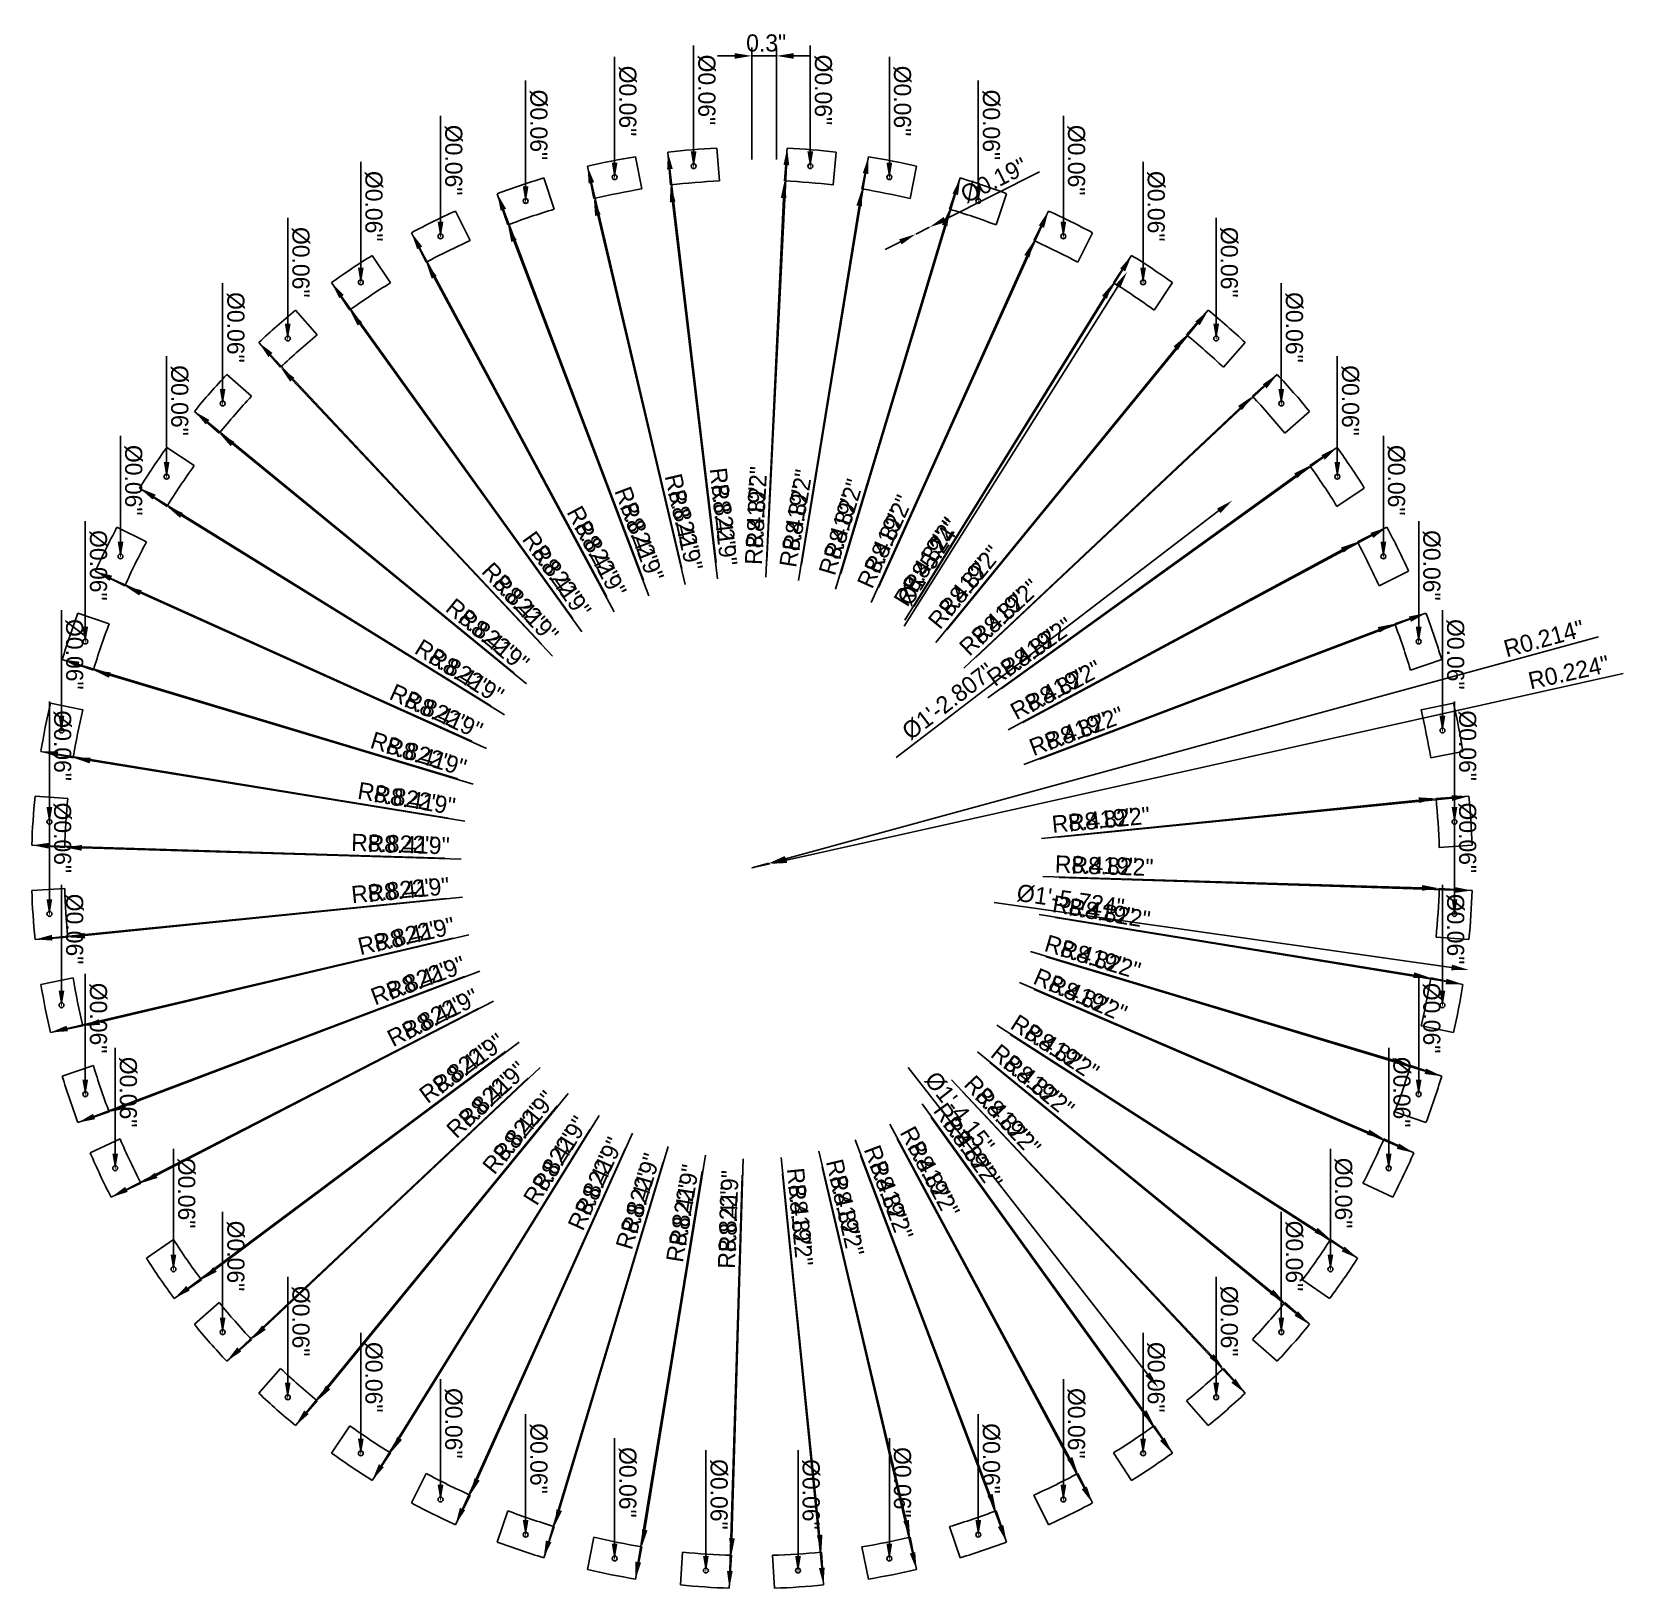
# Model space of a CAD drawing. Header units: inches. Extents: x -8.8 to 10.7, y -8.8 to 10.2.
import ezdxf

# ---------------------------------------------------------------- set-up
doc = ezdxf.new("R2010")
doc.units = ezdxf.units.IN
doc.layers.add('Dimensions', color=7, linetype='Continuous')
doc.layers.add('Sketch 02', color=7, linetype='Continuous')
doc.dimstyles.new('ISO-25', dxfattribs={"dimtxt": 2.5, "dimasz": 2.5, "dimexe": 1.25, "dimexo": 0.625, "dimtad": 1, "dimtxsty": 'Standard', "dimcen": 2.5, "dimadec": 0, "dimazin": 0, "dimtfac": 1, "dimtmove": 0, "dimatfit": 3, "dimfxl": 1, "dimarcsym": 0})

msp = doc.modelspace()

# ---------------------------------------------------------------- blocks, each defined once
blk = doc.blocks.new('*D1')
at = {"layer": 'Defpoints', "color": 0}
for p in [(0.3, 9.939), (0, 8.62), (0.3, 8.62)]:
    blk.add_point(p, dxfattribs=at)
at = {"layer": 'Dimensions', "color": 140, "lineweight": -2}
for p, q in [((-0.21, 9.939), (-0.42, 9.939)), ((0, 8.672), (0, 10.043)), ((0, 9.939), (0.3, 9.939)), ((0, 9.939), (0.3, 9.939)), ((0.3, 8.672), (0.3, 10.043)), ((0.51, 9.939), (0.72, 9.939))]:
    blk.add_line(p, q, dxfattribs=at)
at = {"layer": 'Dimensions', "color": 140}
for points in [[(-0.21, 9.904), (-0.21, 9.973), (0, 9.939)], [(0.51, 9.973), (0.51, 9.904), (0.3, 9.939)]]:
    blk.add_solid(points, dxfattribs=at)
at = {"layer": 'Dimensions', "color": 140, "insert": (0.174, 10.096), "char_height": 0.2099, "attachment_point": 5}
blk.add_mtext('0.3"', dxfattribs=at)
blk = doc.blocks.new('*D2')
at = {"layer": 'Defpoints', "color": 0}
for p in [(0.398, 8.409), (0, 0)]:
    blk.add_point(p, dxfattribs=at)
at = {"layer": 'Dimensions', "color": 140, "lineweight": -2}
blk.add_line((0.388, 8.199), (0.168, 3.558), dxfattribs=at)
at = {"layer": 'Dimensions', "color": 140}
blk.add_solid([(0.423, 8.198), (0.353, 8.201), (0.398, 8.409)], dxfattribs=at)
at = {"layer": 'Dimensions', "color": 140, "insert": (0.042, 4.212), "char_height": 0.2099, "attachment_point": 5, "rotation": 87.2922}
blk.add_mtext('R8.419"', dxfattribs=at)
blk = doc.blocks.new('*D3')
at = {"layer": 'Defpoints', "color": 0}
for p in [(0.431, 8.811), (0, 0)]:
    blk.add_point(p, dxfattribs=at)
at = {"layer": 'Dimensions', "color": 140, "lineweight": -2}
blk.add_line((0.421, 8.601), (0.184, 3.759), dxfattribs=at)
at = {"layer": 'Dimensions', "color": 140}
blk.add_solid([(0.456, 8.6), (0.386, 8.603), (0.431, 8.811)], dxfattribs=at)
at = {"layer": 'Dimensions', "color": 140, "insert": (0.058, 4.413), "char_height": 0.2099, "attachment_point": 5, "rotation": 87.1989}
blk.add_mtext('R8.822"', dxfattribs=at)
blk = doc.blocks.new('*D4')
at = {"layer": 'Defpoints', "color": 0}
for p in [(1.347, 8.31), (0, 0)]:
    blk.add_point(p, dxfattribs=at)
at = {"layer": 'Dimensions', "color": 140, "lineweight": -2}
blk.add_line((1.313, 8.103), (0.57, 3.516), dxfattribs=at)
at = {"layer": 'Dimensions', "color": 140}
blk.add_solid([(1.348, 8.097), (1.279, 8.108), (1.347, 8.31)], dxfattribs=at)
at = {"layer": 'Dimensions', "color": 140, "insert": (0.518, 4.18), "char_height": 0.2099, "attachment_point": 5, "rotation": 80.7922}
blk.add_mtext('R8.419"', dxfattribs=at)
blk = doc.blocks.new('*D5')
at = {"layer": 'Defpoints', "color": 0}
for p in [(1.426, 8.706), (0, 0)]:
    blk.add_point(p, dxfattribs=at)
at = {"layer": 'Dimensions', "color": 140, "lineweight": -2}
blk.add_line((1.392, 8.498), (0.608, 3.714), dxfattribs=at)
at = {"layer": 'Dimensions', "color": 140}
blk.add_solid([(1.426, 8.493), (1.357, 8.504), (1.426, 8.706)], dxfattribs=at)
at = {"layer": 'Dimensions', "color": 140, "insert": (0.558, 4.378), "char_height": 0.2099, "attachment_point": 5, "rotation": 80.6989}
blk.add_mtext('R8.822"', dxfattribs=at)
blk = doc.blocks.new('*D6')
at = {"layer": 'Defpoints', "color": 0}
for p in [(2.42, 8.063), (0, 0)]:
    blk.add_point(p, dxfattribs=at)
at = {"layer": 'Dimensions', "color": 140, "lineweight": -2}
blk.add_line((2.36, 7.862), (1.024, 3.412), dxfattribs=at)
at = {"layer": 'Dimensions', "color": 140}
blk.add_solid([(2.393, 7.852), (2.326, 7.872), (2.42, 8.063)], dxfattribs=at)
at = {"layer": 'Dimensions', "color": 140, "insert": (1.059, 4.077), "char_height": 0.2099, "attachment_point": 5, "rotation": 73.2922}
blk.add_mtext('R8.419"', dxfattribs=at)
blk = doc.blocks.new('*D7')
at = {"layer": 'Defpoints', "color": 0}
for p in [(2.55, 8.445), (0, 0)]:
    blk.add_point(p, dxfattribs=at)
at = {"layer": 'Dimensions', "color": 140, "lineweight": -2}
blk.add_line((2.489, 8.244), (1.088, 3.603), dxfattribs=at)
at = {"layer": 'Dimensions', "color": 140}
blk.add_solid([(2.523, 8.234), (2.456, 8.254), (2.55, 8.445)], dxfattribs=at)
at = {"layer": 'Dimensions', "color": 140, "insert": (1.124, 4.268), "char_height": 0.2099, "attachment_point": 5, "rotation": 73.1989}
blk.add_mtext('R8.822"', dxfattribs=at)
blk = doc.blocks.new('*D8')
at = {"layer": 'Defpoints', "color": 0}
for p in [(3.63, 8.04), (0, 0)]:
    blk.add_point(p, dxfattribs=at)
at = {"layer": 'Dimensions', "color": 140, "lineweight": -2}
blk.add_line((3.544, 7.849), (1.549, 3.43), dxfattribs=at)
at = {"layer": 'Dimensions', "color": 140}
blk.add_solid([(3.576, 7.834), (3.512, 7.863), (3.63, 8.04)], dxfattribs=at)
at = {"layer": 'Dimensions', "color": 140, "insert": (1.672, 4.085), "char_height": 0.2099, "attachment_point": 5, "rotation": 65.6989}
blk.add_mtext('R8.822"', dxfattribs=at)
blk = doc.blocks.new('*D9')
at = {"layer": 'Defpoints', "color": 0}
for p in [(3.452, 7.678), (0, 0)]:
    blk.add_point(p, dxfattribs=at)
at = {"layer": 'Dimensions', "color": 140, "lineweight": -2}
blk.add_line((3.366, 7.487), (1.461, 3.249), dxfattribs=at)
at = {"layer": 'Dimensions', "color": 140}
blk.add_solid([(3.398, 7.472), (3.334, 7.501), (3.452, 7.678)], dxfattribs=at)
at = {"layer": 'Dimensions', "color": 140, "insert": (1.582, 3.904), "char_height": 0.2099, "attachment_point": 5, "rotation": 65.7922}
blk.add_mtext('R8.419"', dxfattribs=at)
blk = doc.blocks.new('*D10')
at = {"layer": 'Defpoints', "color": 0}
for p in [(4.425, 7.162), (0, 0)]:
    blk.add_point(p, dxfattribs=at)
at = {"layer": 'Dimensions', "color": 140, "lineweight": -2}
blk.add_line((4.314, 6.983), (1.872, 3.03), dxfattribs=at)
at = {"layer": 'Dimensions', "color": 140}
blk.add_solid([(4.344, 6.965), (4.285, 7.002), (4.425, 7.162)], dxfattribs=at)
at = {"layer": 'Dimensions', "color": 140, "insert": (2.078, 3.664), "char_height": 0.2099, "attachment_point": 5, "rotation": 58.2922}
blk.add_mtext('R8.419"', dxfattribs=at)
blk = doc.blocks.new('*D11')
at = {"layer": 'Defpoints', "color": 0}
for p in [(4.649, 7.497), (0, 0)]:
    blk.add_point(p, dxfattribs=at)
at = {"layer": 'Dimensions', "color": 140, "lineweight": -2}
blk.add_line((4.538, 7.319), (1.983, 3.198), dxfattribs=at)
at = {"layer": 'Dimensions', "color": 140}
blk.add_solid([(4.568, 7.3), (4.508, 7.337), (4.649, 7.497)], dxfattribs=at)
at = {"layer": 'Dimensions', "color": 140, "insert": (2.191, 3.832), "char_height": 0.2099, "attachment_point": 5, "rotation": 58.1989}
blk.add_mtext('R8.822"', dxfattribs=at)
blk = doc.blocks.new('*D12')
at = {"layer": 'Defpoints', "color": 0}
for p in [(5.322, 6.523), (0, 0)]:
    blk.add_point(p, dxfattribs=at)
at = {"layer": 'Dimensions', "color": 140, "lineweight": -2}
blk.add_line((5.189, 6.36), (2.252, 2.76), dxfattribs=at)
at = {"layer": 'Dimensions', "color": 140}
blk.add_solid([(5.216, 6.338), (5.162, 6.383), (5.322, 6.523)], dxfattribs=at)
at = {"layer": 'Dimensions', "color": 140, "insert": (2.539, 3.361), "char_height": 0.2099, "attachment_point": 5, "rotation": 50.7922}
blk.add_mtext('R8.419"', dxfattribs=at)
blk = doc.blocks.new('*D13')
at = {"layer": 'Defpoints', "color": 0}
for p in [(5.588, 6.826), (0, 0)]:
    blk.add_point(p, dxfattribs=at)
at = {"layer": 'Dimensions', "color": 140, "lineweight": -2}
blk.add_line((5.455, 6.664), (2.384, 2.912), dxfattribs=at)
at = {"layer": 'Dimensions', "color": 140}
blk.add_solid([(5.482, 6.642), (5.427, 6.686), (5.588, 6.826)], dxfattribs=at)
at = {"layer": 'Dimensions', "color": 140, "insert": (2.672, 3.513), "char_height": 0.2099, "attachment_point": 5, "rotation": 50.6989}
blk.add_mtext('R8.822"', dxfattribs=at)
blk = doc.blocks.new('*D14')
at = {"layer": 'Defpoints', "color": 0}
for p in [(6.431, 6.039), (0, 0)]:
    blk.add_point(p, dxfattribs=at)
at = {"layer": 'Dimensions', "color": 140, "lineweight": -2}
blk.add_line((6.278, 5.895), (2.743, 2.576), dxfattribs=at)
at = {"layer": 'Dimensions', "color": 140}
blk.add_solid([(6.302, 5.869), (6.254, 5.92), (6.431, 6.039)], dxfattribs=at)
at = {"layer": 'Dimensions', "color": 140, "insert": (3.108, 3.134), "char_height": 0.2099, "attachment_point": 5, "rotation": 43.1989}
blk.add_mtext('R8.822"', dxfattribs=at)
blk = doc.blocks.new('*D15')
at = {"layer": 'Defpoints', "color": 0}
for p in [(6.128, 5.773), (0, 0)]:
    blk.add_point(p, dxfattribs=at)
at = {"layer": 'Dimensions', "color": 140, "lineweight": -2}
blk.add_line((5.975, 5.629), (2.593, 2.443), dxfattribs=at)
at = {"layer": 'Dimensions', "color": 140}
blk.add_solid([(5.999, 5.603), (5.951, 5.654), (6.128, 5.773)], dxfattribs=at)
at = {"layer": 'Dimensions', "color": 140, "insert": (2.956, 3.001), "char_height": 0.2099, "attachment_point": 5, "rotation": 43.2922}
blk.add_mtext('R8.419"', dxfattribs=at)
blk = doc.blocks.new('*D16')
at = {"layer": 'Defpoints', "color": 0}
for p in [(6.829, 4.924), (0, 0)]:
    blk.add_point(p, dxfattribs=at)
at = {"layer": 'Dimensions', "color": 140, "lineweight": -2}
blk.add_line((6.658, 4.801), (2.889, 2.083), dxfattribs=at)
at = {"layer": 'Dimensions', "color": 140}
blk.add_solid([(6.679, 4.772), (6.638, 4.829), (6.829, 4.924)], dxfattribs=at)
at = {"layer": 'Dimensions', "color": 140, "insert": (3.322, 2.589), "char_height": 0.2099, "attachment_point": 5, "rotation": 35.7922}
blk.add_mtext('R8.419"', dxfattribs=at)
blk = doc.blocks.new('*D17')
at = {"layer": 'Defpoints', "color": 0}
for p in [(7.164, 5.148), (0, 0)]:
    blk.add_point(p, dxfattribs=at)
at = {"layer": 'Dimensions', "color": 140, "lineweight": -2}
blk.add_line((6.993, 5.025), (3.056, 2.196), dxfattribs=at)
at = {"layer": 'Dimensions', "color": 140}
blk.add_solid([(7.014, 4.997), (6.973, 5.053), (7.164, 5.148)], dxfattribs=at)
at = {"layer": 'Dimensions', "color": 140, "insert": (3.49, 2.702), "char_height": 0.2099, "attachment_point": 5, "rotation": 35.6989}
blk.add_mtext('R8.822"', dxfattribs=at)
blk = doc.blocks.new('*D18')
at = {"layer": 'Defpoints', "color": 0}
for p in [(7.774, 4.168), (0, 0)]:
    blk.add_point(p, dxfattribs=at)
at = {"layer": 'Dimensions', "color": 140, "lineweight": -2}
blk.add_line((7.589, 4.069), (3.317, 1.778), dxfattribs=at)
at = {"layer": 'Dimensions', "color": 140}
blk.add_solid([(7.606, 4.038), (7.573, 4.1), (7.774, 4.168)], dxfattribs=at)
at = {"layer": 'Dimensions', "color": 140, "insert": (3.813, 2.223), "char_height": 0.2099, "attachment_point": 5, "rotation": 28.1989}
blk.add_mtext('R8.822"', dxfattribs=at)
blk = doc.blocks.new('*D19')
at = {"layer": 'Defpoints', "color": 0}
for p in [(7.413, 3.99), (0, 0)]:
    blk.add_point(p, dxfattribs=at)
at = {"layer": 'Dimensions', "color": 140, "lineweight": -2}
blk.add_line((7.228, 3.891), (3.136, 1.688), dxfattribs=at)
at = {"layer": 'Dimensions', "color": 140}
blk.add_solid([(7.245, 3.86), (7.211, 3.921), (7.413, 3.99)], dxfattribs=at)
at = {"layer": 'Dimensions', "color": 140, "insert": (3.632, 2.134), "char_height": 0.2099, "attachment_point": 5, "rotation": 28.2922}
blk.add_mtext('R8.419"', dxfattribs=at)
blk = doc.blocks.new('*D20')
at = {"layer": 'Defpoints', "color": 0}
for p in [(8.252, 3.118), (0, 0)]:
    blk.add_point(p, dxfattribs=at)
at = {"layer": 'Dimensions', "color": 140, "lineweight": -2}
blk.add_line((8.056, 3.044), (3.521, 1.33), dxfattribs=at)
at = {"layer": 'Dimensions', "color": 140}
blk.add_solid([(8.068, 3.011), (8.043, 3.077), (8.252, 3.118)], dxfattribs=at)
at = {"layer": 'Dimensions', "color": 140, "insert": (4.07, 1.706), "char_height": 0.2099, "attachment_point": 5, "rotation": 20.6989}
blk.add_mtext('R8.822"', dxfattribs=at)
blk = doc.blocks.new('*D21')
at = {"layer": 'Defpoints', "color": 0}
for p in [(7.87, 2.988), (0, 0)]:
    blk.add_point(p, dxfattribs=at)
at = {"layer": 'Dimensions', "color": 140, "lineweight": -2}
blk.add_line((7.674, 2.914), (3.33, 1.264), dxfattribs=at)
at = {"layer": 'Dimensions', "color": 140}
blk.add_solid([(7.686, 2.881), (7.662, 2.947), (7.87, 2.988)], dxfattribs=at)
at = {"layer": 'Dimensions', "color": 140, "insert": (3.879, 1.641), "char_height": 0.2099, "attachment_point": 5, "rotation": 20.7922}
blk.add_mtext('R8.419"', dxfattribs=at)
blk = doc.blocks.new('*D22')
at = {"layer": 'Defpoints', "color": 0}
for p in [(0.206, 0.056), (0, 0)]:
    blk.add_point(p, dxfattribs=at)
at = {"layer": 'Dimensions', "color": 140, "lineweight": -2}
for p, q in [((0.409, 0.111), (10.363, 2.826)), ((0, 0), (0.206, 0.056))]:
    blk.add_line(p, q, dxfattribs=at)
at = {"layer": 'Dimensions', "color": 140}
blk.add_solid([(0.4, 0.145), (0.418, 0.078), (0.206, 0.056)], dxfattribs=at)
at = {"layer": 'Dimensions', "color": 140, "insert": (9.697, 2.807), "char_height": 0.2099, "attachment_point": 5, "rotation": 15.2528}
blk.add_mtext('R0.214"', dxfattribs=at)
blk = doc.blocks.new('*D23')
at = {"layer": 'Defpoints', "color": 0}
for p in [(0.219, 0.049), (0, 0)]:
    blk.add_point(p, dxfattribs=at)
at = {"layer": 'Dimensions', "color": 140, "lineweight": -2}
for p, q in [((0.424, 0.095), (10.667, 2.381)), ((0, 0), (0.219, 0.049))]:
    blk.add_line(p, q, dxfattribs=at)
at = {"layer": 'Dimensions', "color": 140}
blk.add_solid([(0.416, 0.129), (0.431, 0.06), (0.219, 0.049)], dxfattribs=at)
at = {"layer": 'Dimensions', "color": 140, "insert": (10.001, 2.393), "char_height": 0.2099, "attachment_point": 5, "rotation": 12.5812}
blk.add_mtext('R0.224"', dxfattribs=at)
blk = doc.blocks.new('*D24')
at = {"layer": 'Defpoints', "color": 0}
for p in [(8.778, 0.876), (0, 0)]:
    blk.add_point(p, dxfattribs=at)
at = {"layer": 'Dimensions', "color": 140, "lineweight": -2}
blk.add_line((8.569, 0.855), (3.745, 0.374), dxfattribs=at)
at = {"layer": 'Dimensions', "color": 140}
blk.add_solid([(8.572, 0.82), (8.566, 0.89), (8.778, 0.876)], dxfattribs=at)
at = {"layer": 'Dimensions', "color": 140, "insert": (4.373, 0.595), "char_height": 0.2099, "attachment_point": 5, "rotation": 5.6989}
blk.add_mtext('R8.822"', dxfattribs=at)
blk = doc.blocks.new('*D25')
at = {"layer": 'Defpoints', "color": 0}
for p in [(8.376, 0.85), (0, 0)]:
    blk.add_point(p, dxfattribs=at)
at = {"layer": 'Dimensions', "color": 140, "lineweight": -2}
blk.add_line((8.167, 0.828), (3.544, 0.359), dxfattribs=at)
at = {"layer": 'Dimensions', "color": 140}
blk.add_solid([(8.17, 0.794), (8.163, 0.863), (8.376, 0.85)], dxfattribs=at)
at = {"layer": 'Dimensions', "color": 140, "insert": (4.172, 0.581), "char_height": 0.2099, "attachment_point": 5, "rotation": 5.7922}
blk.add_mtext('R8.419"', dxfattribs=at)
blk = doc.blocks.new('*D26')
at = {"layer": 'Defpoints', "color": 0}
for p in [(0, 0), (8.415, -0.251)]:
    blk.add_point(p, dxfattribs=at)
at = {"layer": 'Dimensions', "color": 140, "lineweight": -2}
blk.add_line((8.205, -0.245), (3.56, -0.106), dxfattribs=at)
at = {"layer": 'Dimensions', "color": 140}
blk.add_solid([(8.204, -0.28), (8.206, -0.21), (8.415, -0.251)], dxfattribs=at)
at = {"layer": 'Dimensions', "color": 140, "insert": (4.212, 0.032), "char_height": 0.2099, "attachment_point": 5, "rotation": 358.2922}
blk.add_mtext('R8.419"', dxfattribs=at)
blk = doc.blocks.new('*D27')
at = {"layer": 'Defpoints', "color": 0}
for p in [(0, 0), (8.817, -0.277)]:
    blk.add_point(p, dxfattribs=at)
at = {"layer": 'Dimensions', "color": 140, "lineweight": -2}
blk.add_line((8.607, -0.271), (3.762, -0.118), dxfattribs=at)
at = {"layer": 'Dimensions', "color": 140}
blk.add_solid([(8.606, -0.306), (8.608, -0.236), (8.817, -0.277)], dxfattribs=at)
at = {"layer": 'Dimensions', "color": 140, "insert": (4.414, 0.019), "char_height": 0.2099, "attachment_point": 5, "rotation": 358.1989}
blk.add_mtext('R8.822"', dxfattribs=at)
blk = doc.blocks.new('*D28')
at = {"layer": 'Defpoints', "color": 0}
for p in [(0, 0), (8.706, -1.426)]:
    blk.add_point(p, dxfattribs=at)
at = {"layer": 'Dimensions', "color": 140, "lineweight": -2}
blk.add_line((8.498, -1.392), (3.714, -0.608), dxfattribs=at)
at = {"layer": 'Dimensions', "color": 140}
blk.add_solid([(8.493, -1.426), (8.504, -1.357), (8.706, -1.426)], dxfattribs=at)
at = {"layer": 'Dimensions', "color": 140, "insert": (4.378, -0.558), "char_height": 0.2099, "attachment_point": 5, "rotation": 350.6989}
blk.add_mtext('R8.822"', dxfattribs=at)
blk = doc.blocks.new('*D29')
at = {"layer": 'Defpoints', "color": 0}
for p in [(0, 0), (8.31, -1.347)]:
    blk.add_point(p, dxfattribs=at)
at = {"layer": 'Dimensions', "color": 140, "lineweight": -2}
blk.add_line((8.103, -1.313), (3.516, -0.57), dxfattribs=at)
at = {"layer": 'Dimensions', "color": 140}
blk.add_solid([(8.097, -1.348), (8.108, -1.279), (8.31, -1.347)], dxfattribs=at)
at = {"layer": 'Dimensions', "color": 140, "insert": (4.18, -0.518), "char_height": 0.2099, "attachment_point": 5, "rotation": 350.7922}
blk.add_mtext('R8.419"', dxfattribs=at)
blk = doc.blocks.new('*D30')
at = {"layer": 'Defpoints', "color": 0}
for p in [(0, 0), (8.063, -2.42)]:
    blk.add_point(p, dxfattribs=at)
at = {"layer": 'Dimensions', "color": 140, "lineweight": -2}
blk.add_line((7.862, -2.36), (3.412, -1.024), dxfattribs=at)
at = {"layer": 'Dimensions', "color": 140}
blk.add_solid([(7.852, -2.393), (7.872, -2.326), (8.063, -2.42)], dxfattribs=at)
at = {"layer": 'Dimensions', "color": 140, "insert": (4.077, -1.059), "char_height": 0.2099, "attachment_point": 5, "rotation": 343.2922}
blk.add_mtext('R8.419"', dxfattribs=at)
blk = doc.blocks.new('*D31')
at = {"layer": 'Defpoints', "color": 0}
for p in [(0, 0), (8.445, -2.55)]:
    blk.add_point(p, dxfattribs=at)
at = {"layer": 'Dimensions', "color": 140, "lineweight": -2}
blk.add_line((8.244, -2.489), (3.603, -1.088), dxfattribs=at)
at = {"layer": 'Dimensions', "color": 140}
blk.add_solid([(8.234, -2.523), (8.254, -2.456), (8.445, -2.55)], dxfattribs=at)
at = {"layer": 'Dimensions', "color": 140, "insert": (4.268, -1.124), "char_height": 0.2099, "attachment_point": 5, "rotation": 343.1989}
blk.add_mtext('R8.822"', dxfattribs=at)
blk = doc.blocks.new('*D32')
at = {"layer": 'Defpoints', "color": 0}
for p in [(0, 0), (8.102, -3.489)]:
    blk.add_point(p, dxfattribs=at)
at = {"layer": 'Dimensions', "color": 140, "lineweight": -2}
blk.add_line((7.909, -3.406), (3.457, -1.489), dxfattribs=at)
at = {"layer": 'Dimensions', "color": 140}
blk.add_solid([(7.895, -3.439), (7.923, -3.374), (8.102, -3.489)], dxfattribs=at)
at = {"layer": 'Dimensions', "color": 140, "insert": (4.113, -1.6), "char_height": 0.2099, "attachment_point": 5, "rotation": 336.6989}
blk.add_mtext('R8.822"', dxfattribs=at)
blk = doc.blocks.new('*D33')
at = {"layer": 'Defpoints', "color": 0}
for p in [(0, 0), (7.737, -3.317)]:
    blk.add_point(p, dxfattribs=at)
at = {"layer": 'Dimensions', "color": 140, "lineweight": -2}
blk.add_line((7.544, -3.235), (3.274, -1.404), dxfattribs=at)
at = {"layer": 'Dimensions', "color": 140}
blk.add_solid([(7.531, -3.267), (7.558, -3.203), (7.737, -3.317)], dxfattribs=at)
at = {"layer": 'Dimensions', "color": 140, "insert": (3.931, -1.514), "char_height": 0.2099, "attachment_point": 5, "rotation": 336.7922}
blk.add_mtext('R8.419"', dxfattribs=at)
blk = doc.blocks.new('*D34')
at = {"layer": 'Defpoints', "color": 0}
for p in [(0, 0), (7.084, -4.549)]:
    blk.add_point(p, dxfattribs=at)
at = {"layer": 'Dimensions', "color": 140, "lineweight": -2}
blk.add_line((6.907, -4.436), (2.997, -1.925), dxfattribs=at)
at = {"layer": 'Dimensions', "color": 140}
blk.add_solid([(6.888, -4.465), (6.926, -4.406), (7.084, -4.549)], dxfattribs=at)
at = {"layer": 'Dimensions', "color": 140, "insert": (3.627, -2.142), "char_height": 0.2099, "attachment_point": 5, "rotation": 327.2922}
blk.add_mtext('R8.419"', dxfattribs=at)
blk = doc.blocks.new('*D35')
at = {"layer": 'Defpoints', "color": 0}
for p in [(0, 0), (6.826, -5.588)]:
    blk.add_point(p, dxfattribs=at)
at = {"layer": 'Dimensions', "color": 140, "lineweight": -2}
blk.add_line((6.664, -5.455), (2.912, -2.384), dxfattribs=at)
at = {"layer": 'Dimensions', "color": 140}
blk.add_solid([(6.642, -5.482), (6.686, -5.427), (6.826, -5.588)], dxfattribs=at)
at = {"layer": 'Dimensions', "color": 140, "insert": (3.513, -2.672), "char_height": 0.2099, "attachment_point": 5, "rotation": 320.6989}
blk.add_mtext('R8.822"', dxfattribs=at)
blk = doc.blocks.new('*D36')
at = {"layer": 'Defpoints', "color": 0}
for p in [(0, 0), (-6.128, -5.773)]:
    blk.add_point(p, dxfattribs=at)
at = {"layer": 'Dimensions', "color": 140, "lineweight": -2}
blk.add_line((-5.975, -5.629), (-2.593, -2.443), dxfattribs=at)
at = {"layer": 'Dimensions', "color": 140}
blk.add_solid([(-5.999, -5.603), (-5.951, -5.654), (-6.128, -5.773)], dxfattribs=at)
at = {"layer": 'Dimensions', "color": 140, "insert": (-3.172, -2.772), "char_height": 0.2099, "attachment_point": 5, "rotation": 43.2922}
blk.add_mtext('R8.419"', dxfattribs=at)
blk = doc.blocks.new('*D37')
at = {"layer": 'Defpoints', "color": 0}
for p in [(0, 0), (1.936, -8.193)]:
    blk.add_point(p, dxfattribs=at)
at = {"layer": 'Dimensions', "color": 140, "lineweight": -2}
blk.add_line((1.887, -7.989), (0.819, -3.467), dxfattribs=at)
at = {"layer": 'Dimensions', "color": 140}
blk.add_solid([(1.853, -7.997), (1.921, -7.981), (1.936, -8.193)], dxfattribs=at)
at = {"layer": 'Dimensions', "color": 140, "insert": (1.121, -4.06), "char_height": 0.2099, "attachment_point": 5, "rotation": 283.2922}
blk.add_mtext('R8.419"', dxfattribs=at)
blk = doc.blocks.new('*D38')
at = {"layer": 'Defpoints', "color": 0}
for p in [(0, 0), (-6.431, -6.039)]:
    blk.add_point(p, dxfattribs=at)
at = {"layer": 'Dimensions', "color": 140, "lineweight": -2}
blk.add_line((-6.278, -5.895), (-2.743, -2.576), dxfattribs=at)
at = {"layer": 'Dimensions', "color": 140}
blk.add_solid([(-6.302, -5.869), (-6.254, -5.92), (-6.431, -6.039)], dxfattribs=at)
at = {"layer": 'Dimensions', "color": 140, "insert": (-3.323, -2.905), "char_height": 0.2099, "attachment_point": 5, "rotation": 43.1989}
blk.add_mtext('R8.822"', dxfattribs=at)
blk = doc.blocks.new('*D39')
at = {"layer": 'Defpoints', "color": 0}
for p in [(0, 0), (-3.63, -8.04)]:
    blk.add_point(p, dxfattribs=at)
at = {"layer": 'Dimensions', "color": 140, "lineweight": -2}
blk.add_line((-3.544, -7.849), (-1.549, -3.43), dxfattribs=at)
at = {"layer": 'Dimensions', "color": 140}
blk.add_solid([(-3.576, -7.834), (-3.512, -7.863), (-3.63, -8.04)], dxfattribs=at)
at = {"layer": 'Dimensions', "color": 140, "insert": (-1.959, -3.955), "char_height": 0.2099, "attachment_point": 5, "rotation": 65.6989}
blk.add_mtext('R8.822"', dxfattribs=at)
blk = doc.blocks.new('*D40')
at = {"layer": 'Defpoints', "color": 0}
for p in [(0, 0), (-6.742, -5.042)]:
    blk.add_point(p, dxfattribs=at)
at = {"layer": 'Dimensions', "color": 140, "lineweight": -2}
blk.add_line((-6.574, -4.916), (-2.852, -2.133), dxfattribs=at)
at = {"layer": 'Dimensions', "color": 140}
blk.add_solid([(-6.594, -4.888), (-6.553, -4.944), (-6.742, -5.042)], dxfattribs=at)
at = {"layer": 'Dimensions', "color": 140, "insert": (-3.465, -2.395), "char_height": 0.2099, "attachment_point": 5, "rotation": 36.7922}
blk.add_mtext('R8.419"', dxfattribs=at)
blk = doc.blocks.new('*D41')
at = {"layer": 'Defpoints', "color": 0}
for p in [(0, 0), (-0.251, -8.415)]:
    blk.add_point(p, dxfattribs=at)
at = {"layer": 'Dimensions', "color": 140, "lineweight": -2}
blk.add_line((-0.245, -8.205), (-0.106, -3.56), dxfattribs=at)
at = {"layer": 'Dimensions', "color": 140}
blk.add_solid([(-0.28, -8.204), (-0.21, -8.206), (-0.251, -8.415)], dxfattribs=at)
at = {"layer": 'Dimensions', "color": 140, "insert": (-0.283, -4.203), "char_height": 0.2099, "attachment_point": 5, "rotation": 88.2922}
blk.add_mtext('R8.419"', dxfattribs=at)
blk = doc.blocks.new('*D42')
at = {"layer": 'Defpoints', "color": 0}
for p in [(0, 0), (-5.588, -6.826)]:
    blk.add_point(p, dxfattribs=at)
at = {"layer": 'Dimensions', "color": 140, "lineweight": -2}
blk.add_line((-5.455, -6.664), (-2.384, -2.912), dxfattribs=at)
at = {"layer": 'Dimensions', "color": 140}
blk.add_solid([(-5.482, -6.642), (-5.427, -6.686), (-5.588, -6.826)], dxfattribs=at)
at = {"layer": 'Dimensions', "color": 140, "insert": (-2.916, -3.313), "char_height": 0.2099, "attachment_point": 5, "rotation": 50.6989}
blk.add_mtext('R8.822"', dxfattribs=at)
blk = doc.blocks.new('*D43')
at = {"layer": 'Defpoints', "color": 0}
for p in [(0, 0), (7.415, -4.779)]:
    blk.add_point(p, dxfattribs=at)
at = {"layer": 'Dimensions', "color": 140, "lineweight": -2}
blk.add_line((7.239, -4.665), (3.163, -2.039), dxfattribs=at)
at = {"layer": 'Dimensions', "color": 140}
blk.add_solid([(7.22, -4.695), (7.257, -4.636), (7.415, -4.779)], dxfattribs=at)
at = {"layer": 'Dimensions', "color": 140, "insert": (3.793, -2.257), "char_height": 0.2099, "attachment_point": 5, "rotation": 327.1989}
blk.add_mtext('R8.822"', dxfattribs=at)
blk = doc.blocks.new('*D44')
at = {"layer": 'Defpoints', "color": 0}
for p in [(0, 0), (2.988, -7.87)]:
    blk.add_point(p, dxfattribs=at)
at = {"layer": 'Dimensions', "color": 140, "lineweight": -2}
blk.add_line((2.914, -7.674), (1.264, -3.33), dxfattribs=at)
at = {"layer": 'Dimensions', "color": 140}
blk.add_solid([(2.881, -7.686), (2.947, -7.662), (2.988, -7.87)], dxfattribs=at)
at = {"layer": 'Dimensions', "color": 140, "insert": (1.641, -3.879), "char_height": 0.2099, "attachment_point": 5, "rotation": 290.7922}
blk.add_mtext('R8.419"', dxfattribs=at)
blk = doc.blocks.new('*D45')
at = {"layer": 'Defpoints', "color": 0}
for p in [(0, 0), (-2.42, -8.063)]:
    blk.add_point(p, dxfattribs=at)
at = {"layer": 'Dimensions', "color": 140, "lineweight": -2}
blk.add_line((-2.36, -7.862), (-1.024, -3.412), dxfattribs=at)
at = {"layer": 'Dimensions', "color": 140}
blk.add_solid([(-2.393, -7.852), (-2.326, -7.872), (-2.42, -8.063)], dxfattribs=at)
at = {"layer": 'Dimensions', "color": 140, "insert": (-1.361, -3.986), "char_height": 0.2099, "attachment_point": 5, "rotation": 73.2922}
blk.add_mtext('R8.419"', dxfattribs=at)
blk = doc.blocks.new('*D46')
at = {"layer": 'Defpoints', "color": 0}
for p in [(0, 0), (-5.322, -6.523)]:
    blk.add_point(p, dxfattribs=at)
at = {"layer": 'Dimensions', "color": 140, "lineweight": -2}
blk.add_line((-5.189, -6.36), (-2.252, -2.76), dxfattribs=at)
at = {"layer": 'Dimensions', "color": 140}
blk.add_solid([(-5.216, -6.338), (-5.162, -6.383), (-5.322, -6.523)], dxfattribs=at)
at = {"layer": 'Dimensions', "color": 140, "insert": (-2.783, -3.162), "char_height": 0.2099, "attachment_point": 5, "rotation": 50.7922}
blk.add_mtext('R8.419"', dxfattribs=at)
blk = doc.blocks.new('*D47')
at = {"layer": 'Defpoints', "color": 0}
for p in [(0, 0), (-1.426, -8.706)]:
    blk.add_point(p, dxfattribs=at)
at = {"layer": 'Dimensions', "color": 140, "lineweight": -2}
blk.add_line((-1.392, -8.498), (-0.608, -3.714), dxfattribs=at)
at = {"layer": 'Dimensions', "color": 140}
blk.add_solid([(-1.426, -8.493), (-1.357, -8.504), (-1.426, -8.706)], dxfattribs=at)
at = {"layer": 'Dimensions', "color": 140, "insert": (-0.868, -4.327), "char_height": 0.2099, "attachment_point": 5, "rotation": 80.6989}
blk.add_mtext('R8.822"', dxfattribs=at)
blk = doc.blocks.new('*D48')
at = {"layer": 'Defpoints', "color": 0}
for p in [(0, 0), (0.85, -8.376)]:
    blk.add_point(p, dxfattribs=at)
at = {"layer": 'Dimensions', "color": 140, "lineweight": -2}
blk.add_line((0.828, -8.167), (0.359, -3.544), dxfattribs=at)
at = {"layer": 'Dimensions', "color": 140}
blk.add_solid([(0.794, -8.17), (0.863, -8.163), (0.85, -8.376)], dxfattribs=at)
at = {"layer": 'Dimensions', "color": 140, "insert": (0.581, -4.172), "char_height": 0.2099, "attachment_point": 5, "rotation": 275.7922}
blk.add_mtext('R8.419"', dxfattribs=at)
blk = doc.blocks.new('*D49')
at = {"layer": 'Defpoints', "color": 0}
for p in [(0, 0), (4.168, -7.774)]:
    blk.add_point(p, dxfattribs=at)
at = {"layer": 'Dimensions', "color": 140, "lineweight": -2}
blk.add_line((4.069, -7.589), (1.778, -3.317), dxfattribs=at)
at = {"layer": 'Dimensions', "color": 140}
blk.add_solid([(4.038, -7.606), (4.1, -7.573), (4.168, -7.774)], dxfattribs=at)
at = {"layer": 'Dimensions', "color": 140, "insert": (2.223, -3.813), "char_height": 0.2099, "attachment_point": 5, "rotation": 298.1989}
blk.add_mtext('R8.822"', dxfattribs=at)
blk = doc.blocks.new('*D50')
at = {"layer": 'Defpoints', "color": 0}
for p in [(0, 0), (-7.073, -5.272)]:
    blk.add_point(p, dxfattribs=at)
at = {"layer": 'Dimensions', "color": 140, "lineweight": -2}
blk.add_line((-6.905, -5.146), (-3.017, -2.249), dxfattribs=at)
at = {"layer": 'Dimensions', "color": 140}
blk.add_solid([(-6.926, -5.118), (-6.884, -5.174), (-7.073, -5.272)], dxfattribs=at)
at = {"layer": 'Dimensions', "color": 140, "insert": (-3.631, -2.51), "char_height": 0.2099, "attachment_point": 5, "rotation": 36.6989}
blk.add_mtext('R8.822"', dxfattribs=at)
blk = doc.blocks.new('*D51')
at = {"layer": 'Defpoints', "color": 0}
for p in [(0, 0), (-1.347, -8.31)]:
    blk.add_point(p, dxfattribs=at)
at = {"layer": 'Dimensions', "color": 140, "lineweight": -2}
blk.add_line((-1.313, -8.103), (-0.57, -3.516), dxfattribs=at)
at = {"layer": 'Dimensions', "color": 140}
blk.add_solid([(-1.348, -8.097), (-1.279, -8.108), (-1.347, -8.31)], dxfattribs=at)
at = {"layer": 'Dimensions', "color": 140, "insert": (-0.829, -4.13), "char_height": 0.2099, "attachment_point": 5, "rotation": 80.7922}
blk.add_mtext('R8.419"', dxfattribs=at)
blk = doc.blocks.new('*D52')
at = {"layer": 'Defpoints', "color": 0}
for p in [(0, 0), (4.924, -6.829)]:
    blk.add_point(p, dxfattribs=at)
at = {"layer": 'Dimensions', "color": 140, "lineweight": -2}
blk.add_line((4.801, -6.658), (2.083, -2.889), dxfattribs=at)
at = {"layer": 'Dimensions', "color": 140}
blk.add_solid([(4.772, -6.679), (4.829, -6.638), (4.924, -6.829)], dxfattribs=at)
at = {"layer": 'Dimensions', "color": 140, "insert": (2.589, -3.322), "char_height": 0.2099, "attachment_point": 5, "rotation": 305.7922}
blk.add_mtext('R8.419"', dxfattribs=at)
blk = doc.blocks.new('*D53')
at = {"layer": 'Defpoints', "color": 0}
for p in [(0, 0), (0.876, -8.778)]:
    blk.add_point(p, dxfattribs=at)
at = {"layer": 'Dimensions', "color": 140, "lineweight": -2}
blk.add_line((0.855, -8.569), (0.374, -3.745), dxfattribs=at)
at = {"layer": 'Dimensions', "color": 140}
blk.add_solid([(0.82, -8.572), (0.89, -8.566), (0.876, -8.778)], dxfattribs=at)
at = {"layer": 'Dimensions', "color": 140, "insert": (0.595, -4.373), "char_height": 0.2099, "attachment_point": 5, "rotation": 275.6989}
blk.add_mtext('R8.822"', dxfattribs=at)
blk = doc.blocks.new('*D54')
at = {"layer": 'Defpoints', "color": 0}
for p in [(0, 0), (3.99, -7.413)]:
    blk.add_point(p, dxfattribs=at)
at = {"layer": 'Dimensions', "color": 140, "lineweight": -2}
blk.add_line((3.891, -7.228), (1.688, -3.136), dxfattribs=at)
at = {"layer": 'Dimensions', "color": 140}
blk.add_solid([(3.86, -7.245), (3.921, -7.211), (3.99, -7.413)], dxfattribs=at)
at = {"layer": 'Dimensions', "color": 140, "insert": (2.134, -3.632), "char_height": 0.2099, "attachment_point": 5, "rotation": 298.2922}
blk.add_mtext('R8.419"', dxfattribs=at)
blk = doc.blocks.new('*D55')
at = {"layer": 'Defpoints', "color": 0}
for p in [(0, 0), (2.014, -8.588)]:
    blk.add_point(p, dxfattribs=at)
at = {"layer": 'Dimensions', "color": 140, "lineweight": -2}
blk.add_line((1.966, -8.384), (0.859, -3.664), dxfattribs=at)
at = {"layer": 'Dimensions', "color": 140}
blk.add_solid([(1.932, -8.392), (2, -8.376), (2.014, -8.588)], dxfattribs=at)
at = {"layer": 'Dimensions', "color": 140, "insert": (1.16, -4.258), "char_height": 0.2099, "attachment_point": 5, "rotation": 283.1989}
blk.add_mtext('R8.822"', dxfattribs=at)
blk = doc.blocks.new('*D56')
at = {"layer": 'Defpoints', "color": 0}
for p in [(0, 0), (-2.55, -8.445)]:
    blk.add_point(p, dxfattribs=at)
at = {"layer": 'Dimensions', "color": 140, "lineweight": -2}
blk.add_line((-2.489, -8.244), (-1.088, -3.603), dxfattribs=at)
at = {"layer": 'Dimensions', "color": 140}
blk.add_solid([(-2.523, -8.234), (-2.456, -8.254), (-2.55, -8.445)], dxfattribs=at)
at = {"layer": 'Dimensions', "color": 140, "insert": (-1.426, -4.177), "char_height": 0.2099, "attachment_point": 5, "rotation": 73.1989}
blk.add_mtext('R8.822"', dxfattribs=at)
blk = doc.blocks.new('*D57')
at = {"layer": 'Defpoints', "color": 0}
for p in [(0, 0), (6.039, -6.431)]:
    blk.add_point(p, dxfattribs=at)
at = {"layer": 'Dimensions', "color": 140, "lineweight": -2}
blk.add_line((5.895, -6.278), (2.576, -2.743), dxfattribs=at)
at = {"layer": 'Dimensions', "color": 140}
blk.add_solid([(5.869, -6.302), (5.92, -6.254), (6.039, -6.431)], dxfattribs=at)
at = {"layer": 'Dimensions', "color": 140, "insert": (3.134, -3.108), "char_height": 0.2099, "attachment_point": 5, "rotation": 313.1989}
blk.add_mtext('R8.822"', dxfattribs=at)
blk = doc.blocks.new('*D58')
at = {"layer": 'Defpoints', "color": 0}
for p in [(0, 0), (5.148, -7.164)]:
    blk.add_point(p, dxfattribs=at)
at = {"layer": 'Dimensions', "color": 140, "lineweight": -2}
blk.add_line((5.025, -6.993), (2.196, -3.056), dxfattribs=at)
at = {"layer": 'Dimensions', "color": 140}
blk.add_solid([(4.997, -7.014), (5.053, -6.973), (5.148, -7.164)], dxfattribs=at)
at = {"layer": 'Dimensions', "color": 140, "insert": (2.702, -3.49), "char_height": 0.2099, "attachment_point": 5, "rotation": 305.6989}
blk.add_mtext('R8.822"', dxfattribs=at)
blk = doc.blocks.new('*D59')
at = {"layer": 'Defpoints', "color": 0}
for p in [(0, 0), (5.773, -6.128)]:
    blk.add_point(p, dxfattribs=at)
at = {"layer": 'Dimensions', "color": 140, "lineweight": -2}
blk.add_line((5.629, -5.975), (2.443, -2.593), dxfattribs=at)
at = {"layer": 'Dimensions', "color": 140}
blk.add_solid([(5.603, -5.999), (5.654, -5.951), (5.773, -6.128)], dxfattribs=at)
at = {"layer": 'Dimensions', "color": 140, "insert": (3.001, -2.956), "char_height": 0.2099, "attachment_point": 5, "rotation": 313.2922}
blk.add_mtext('R8.419"', dxfattribs=at)
blk = doc.blocks.new('*D60')
at = {"layer": 'Defpoints', "color": 0}
for p in [(0, 0), (-0.277, -8.817)]:
    blk.add_point(p, dxfattribs=at)
at = {"layer": 'Dimensions', "color": 140, "lineweight": -2}
blk.add_line((-0.271, -8.607), (-0.118, -3.762), dxfattribs=at)
at = {"layer": 'Dimensions', "color": 140}
blk.add_solid([(-0.306, -8.606), (-0.236, -8.608), (-0.277, -8.817)], dxfattribs=at)
at = {"layer": 'Dimensions', "color": 140, "insert": (-0.296, -4.404), "char_height": 0.2099, "attachment_point": 5, "rotation": 88.1989}
blk.add_mtext('R8.822"', dxfattribs=at)
blk = doc.blocks.new('*D61')
at = {"layer": 'Defpoints', "color": 0}
for p in [(0, 0), (6.523, -5.322)]:
    blk.add_point(p, dxfattribs=at)
at = {"layer": 'Dimensions', "color": 140, "lineweight": -2}
blk.add_line((6.36, -5.189), (2.76, -2.252), dxfattribs=at)
at = {"layer": 'Dimensions', "color": 140}
blk.add_solid([(6.338, -5.216), (6.383, -5.162), (6.523, -5.322)], dxfattribs=at)
at = {"layer": 'Dimensions', "color": 140, "insert": (3.361, -2.539), "char_height": 0.2099, "attachment_point": 5, "rotation": 320.7922}
blk.add_mtext('R8.419"', dxfattribs=at)
blk = doc.blocks.new('*D62')
at = {"layer": 'Defpoints', "color": 0}
for p in [(0, 0), (-4.649, -7.497)]:
    blk.add_point(p, dxfattribs=at)
at = {"layer": 'Dimensions', "color": 140, "lineweight": -2}
blk.add_line((-4.538, -7.319), (-1.983, -3.198), dxfattribs=at)
at = {"layer": 'Dimensions', "color": 140}
blk.add_solid([(-4.568, -7.3), (-4.508, -7.337), (-4.649, -7.497)], dxfattribs=at)
at = {"layer": 'Dimensions', "color": 140, "insert": (-2.458, -3.666), "char_height": 0.2099, "attachment_point": 5, "rotation": 58.1989}
blk.add_mtext('R8.822"', dxfattribs=at)
blk = doc.blocks.new('*D63')
at = {"layer": 'Defpoints', "color": 0}
for p in [(0, 0), (-4.425, -7.162)]:
    blk.add_point(p, dxfattribs=at)
at = {"layer": 'Dimensions', "color": 140, "lineweight": -2}
blk.add_line((-4.314, -6.983), (-1.872, -3.03), dxfattribs=at)
at = {"layer": 'Dimensions', "color": 140}
blk.add_solid([(-4.344, -6.965), (-4.285, -7.002), (-4.425, -7.162)], dxfattribs=at)
at = {"layer": 'Dimensions', "color": 140, "insert": (-2.346, -3.498), "char_height": 0.2099, "attachment_point": 5, "rotation": 58.2922}
blk.add_mtext('R8.419"', dxfattribs=at)
blk = doc.blocks.new('*D64')
at = {"layer": 'Defpoints', "color": 0}
for p in [(0, 0), (3.118, -8.252)]:
    blk.add_point(p, dxfattribs=at)
at = {"layer": 'Dimensions', "color": 140, "lineweight": -2}
blk.add_line((3.044, -8.056), (1.33, -3.521), dxfattribs=at)
at = {"layer": 'Dimensions', "color": 140}
blk.add_solid([(3.011, -8.068), (3.077, -8.043), (3.118, -8.252)], dxfattribs=at)
at = {"layer": 'Dimensions', "color": 140, "insert": (1.706, -4.07), "char_height": 0.2099, "attachment_point": 5, "rotation": 290.6989}
blk.add_mtext('R8.822"', dxfattribs=at)
blk = doc.blocks.new('*D65')
at = {"layer": 'Defpoints', "color": 0}
for p in [(0, 0), (-3.452, -7.678)]:
    blk.add_point(p, dxfattribs=at)
at = {"layer": 'Dimensions', "color": 140, "lineweight": -2}
blk.add_line((-3.366, -7.487), (-1.461, -3.249), dxfattribs=at)
at = {"layer": 'Dimensions', "color": 140}
blk.add_solid([(-3.398, -7.472), (-3.334, -7.501), (-3.452, -7.678)], dxfattribs=at)
at = {"layer": 'Dimensions', "color": 140, "insert": (-1.87, -3.775), "char_height": 0.2099, "attachment_point": 5, "rotation": 65.7922}
blk.add_mtext('R8.419"', dxfattribs=at)
blk = doc.blocks.new('*D66')
at = {"layer": 'Defpoints', "color": 0}
for p in [(-5.148, 7.164), (0, 0)]:
    blk.add_point(p, dxfattribs=at)
at = {"layer": 'Dimensions', "color": 140, "lineweight": -2}
blk.add_line((-5.025, 6.993), (-2.196, 3.056), dxfattribs=at)
at = {"layer": 'Dimensions', "color": 140}
blk.add_solid([(-4.997, 7.014), (-5.053, 6.973), (-5.148, 7.164)], dxfattribs=at)
at = {"layer": 'Dimensions', "color": 140, "insert": (-2.446, 3.674), "char_height": 0.2099, "attachment_point": 5, "rotation": 305.6989}
blk.add_mtext('R8.822"', dxfattribs=at)
blk = doc.blocks.new('*D67')
at = {"layer": 'Defpoints', "color": 0}
for p in [(0, 0), (-8.376, -0.85)]:
    blk.add_point(p, dxfattribs=at)
at = {"layer": 'Dimensions', "color": 140, "lineweight": -2}
blk.add_line((-8.167, -0.828), (-3.544, -0.359), dxfattribs=at)
at = {"layer": 'Dimensions', "color": 140}
blk.add_solid([(-8.17, -0.794), (-8.163, -0.863), (-8.376, -0.85)], dxfattribs=at)
at = {"layer": 'Dimensions', "color": 140, "insert": (-4.204, -0.268), "char_height": 0.2099, "attachment_point": 5, "rotation": 5.7922}
blk.add_mtext('R8.419"', dxfattribs=at)
blk = doc.blocks.new('*D68')
at = {"layer": 'Defpoints', "color": 0}
for p in [(0, 0), (-7.846, -4.032)]:
    blk.add_point(p, dxfattribs=at)
at = {"layer": 'Dimensions', "color": 140, "lineweight": -2}
blk.add_line((-7.659, -3.936), (-3.347, -1.72), dxfattribs=at)
at = {"layer": 'Dimensions', "color": 140}
blk.add_solid([(-7.675, -3.905), (-7.643, -3.967), (-7.846, -4.032)], dxfattribs=at)
at = {"layer": 'Dimensions', "color": 140, "insert": (-3.995, -1.876), "char_height": 0.2099, "attachment_point": 5, "rotation": 27.1989}
blk.add_mtext('R8.822"', dxfattribs=at)
blk = doc.blocks.new('*D69')
at = {"layer": 'Defpoints', "color": 0}
for p in [(-2.014, 8.588), (0, 0)]:
    blk.add_point(p, dxfattribs=at)
at = {"layer": 'Dimensions', "color": 140, "lineweight": -2}
blk.add_line((-1.966, 8.384), (-0.859, 3.664), dxfattribs=at)
at = {"layer": 'Dimensions', "color": 140}
blk.add_solid([(-1.932, 8.392), (-2, 8.376), (-2.014, 8.588)], dxfattribs=at)
at = {"layer": 'Dimensions', "color": 140, "insert": (-0.854, 4.33), "char_height": 0.2099, "attachment_point": 5, "rotation": 283.1989}
blk.add_mtext('R8.822"', dxfattribs=at)
blk = doc.blocks.new('*D70')
at = {"layer": 'Defpoints', "color": 0}
for p in [(-7.497, 4.649), (0, 0)]:
    blk.add_point(p, dxfattribs=at)
at = {"layer": 'Dimensions', "color": 140, "lineweight": -2}
blk.add_line((-7.319, 4.538), (-3.198, 1.983), dxfattribs=at)
at = {"layer": 'Dimensions', "color": 140}
blk.add_solid([(-7.3, 4.568), (-7.337, 4.508), (-7.497, 4.649)], dxfattribs=at)
at = {"layer": 'Dimensions', "color": 140, "insert": (-3.666, 2.458), "char_height": 0.2099, "attachment_point": 5, "rotation": 328.1989}
blk.add_mtext('R8.822"', dxfattribs=at)
blk = doc.blocks.new('*D71')
at = {"layer": 'Defpoints', "color": 0}
for p in [(-8.04, 3.63), (0, 0)]:
    blk.add_point(p, dxfattribs=at)
at = {"layer": 'Dimensions', "color": 140, "lineweight": -2}
blk.add_line((-7.849, 3.544), (-3.43, 1.549), dxfattribs=at)
at = {"layer": 'Dimensions', "color": 140}
blk.add_solid([(-7.834, 3.576), (-7.863, 3.512), (-8.04, 3.63)], dxfattribs=at)
at = {"layer": 'Dimensions', "color": 140, "insert": (-3.955, 1.959), "char_height": 0.2099, "attachment_point": 5, "rotation": 335.6989}
blk.add_mtext('R8.822"', dxfattribs=at)
blk = doc.blocks.new('*D72')
at = {"layer": 'Defpoints', "color": 0}
for p in [(0, 0), (-8.193, -1.936)]:
    blk.add_point(p, dxfattribs=at)
at = {"layer": 'Dimensions', "color": 140, "lineweight": -2}
blk.add_line((-7.989, -1.887), (-3.467, -0.819), dxfattribs=at)
at = {"layer": 'Dimensions', "color": 140}
blk.add_solid([(-7.997, -1.853), (-7.981, -1.921), (-8.193, -1.936)], dxfattribs=at)
at = {"layer": 'Dimensions', "color": 140, "insert": (-4.133, -0.815), "char_height": 0.2099, "attachment_point": 5, "rotation": 13.2922}
blk.add_mtext('R8.419"', dxfattribs=at)
blk = doc.blocks.new('*D73')
at = {"layer": 'Defpoints', "color": 0}
for p in [(0, 0), (-7.481, -3.86)]:
    blk.add_point(p, dxfattribs=at)
at = {"layer": 'Dimensions', "color": 140, "lineweight": -2}
blk.add_line((-7.295, -3.764), (-3.165, -1.633), dxfattribs=at)
at = {"layer": 'Dimensions', "color": 140}
blk.add_solid([(-7.311, -3.733), (-7.279, -3.795), (-7.481, -3.86)], dxfattribs=at)
at = {"layer": 'Dimensions', "color": 140, "insert": (-3.813, -1.79), "char_height": 0.2099, "attachment_point": 5, "rotation": 27.2922}
blk.add_mtext('R8.419"', dxfattribs=at)
blk = doc.blocks.new('*D74')
at = {"layer": 'Defpoints', "color": 0}
for p in [(-6.523, 5.322), (0, 0)]:
    blk.add_point(p, dxfattribs=at)
at = {"layer": 'Dimensions', "color": 140, "lineweight": -2}
blk.add_line((-6.36, 5.189), (-2.76, 2.252), dxfattribs=at)
at = {"layer": 'Dimensions', "color": 140}
blk.add_solid([(-6.338, 5.216), (-6.383, 5.162), (-6.523, 5.322)], dxfattribs=at)
at = {"layer": 'Dimensions', "color": 140, "insert": (-3.162, 2.783), "char_height": 0.2099, "attachment_point": 5, "rotation": 320.7922}
blk.add_mtext('R8.419"', dxfattribs=at)
blk = doc.blocks.new('*D75')
at = {"layer": 'Defpoints', "color": 0}
for p in [(0, 0), (-8.588, -2.014)]:
    blk.add_point(p, dxfattribs=at)
at = {"layer": 'Dimensions', "color": 140, "lineweight": -2}
blk.add_line((-8.384, -1.966), (-3.664, -0.859), dxfattribs=at)
at = {"layer": 'Dimensions', "color": 140}
blk.add_solid([(-8.392, -1.932), (-8.376, -2), (-8.588, -2.014)], dxfattribs=at)
at = {"layer": 'Dimensions', "color": 140, "insert": (-4.33, -0.854), "char_height": 0.2099, "attachment_point": 5, "rotation": 13.1989}
blk.add_mtext('R8.822"', dxfattribs=at)
blk = doc.blocks.new('*D76')
at = {"layer": 'Defpoints', "color": 0}
for p in [(-3.118, 8.252), (0, 0)]:
    blk.add_point(p, dxfattribs=at)
at = {"layer": 'Dimensions', "color": 140, "lineweight": -2}
blk.add_line((-3.044, 8.056), (-1.33, 3.521), dxfattribs=at)
at = {"layer": 'Dimensions', "color": 140}
blk.add_solid([(-3.011, 8.068), (-3.077, 8.043), (-3.118, 8.252)], dxfattribs=at)
at = {"layer": 'Dimensions', "color": 140, "insert": (-1.412, 4.182), "char_height": 0.2099, "attachment_point": 5, "rotation": 290.6989}
blk.add_mtext('R8.822"', dxfattribs=at)
blk = doc.blocks.new('*D77')
at = {"layer": 'Defpoints', "color": 0}
for p in [(-8.31, 1.347), (0, 0)]:
    blk.add_point(p, dxfattribs=at)
at = {"layer": 'Dimensions', "color": 140, "lineweight": -2}
blk.add_line((-8.103, 1.313), (-3.516, 0.57), dxfattribs=at)
at = {"layer": 'Dimensions', "color": 140}
blk.add_solid([(-8.097, 1.348), (-8.108, 1.279), (-8.31, 1.347)], dxfattribs=at)
at = {"layer": 'Dimensions', "color": 140, "insert": (-4.13, 0.829), "char_height": 0.2099, "attachment_point": 5, "rotation": 350.7922}
blk.add_mtext('R8.419"', dxfattribs=at)
blk = doc.blocks.new('*D78')
at = {"layer": 'Defpoints', "color": 0}
for p in [(-5.773, 6.128), (0, 0)]:
    blk.add_point(p, dxfattribs=at)
at = {"layer": 'Dimensions', "color": 140, "lineweight": -2}
blk.add_line((-5.629, 5.975), (-2.443, 2.593), dxfattribs=at)
at = {"layer": 'Dimensions', "color": 140}
blk.add_solid([(-5.603, 5.999), (-5.654, 5.951), (-5.773, 6.128)], dxfattribs=at)
at = {"layer": 'Dimensions', "color": 140, "insert": (-2.772, 3.172), "char_height": 0.2099, "attachment_point": 5, "rotation": 313.2922}
blk.add_mtext('R8.419"', dxfattribs=at)
blk = doc.blocks.new('*D79')
at = {"layer": 'Defpoints', "color": 0}
for p in [(-3.99, 7.413), (0, 0)]:
    blk.add_point(p, dxfattribs=at)
at = {"layer": 'Dimensions', "color": 140, "lineweight": -2}
blk.add_line((-3.891, 7.228), (-1.688, 3.136), dxfattribs=at)
at = {"layer": 'Dimensions', "color": 140}
blk.add_solid([(-3.86, 7.245), (-3.921, 7.211), (-3.99, 7.413)], dxfattribs=at)
at = {"layer": 'Dimensions', "color": 140, "insert": (-1.856, 3.781), "char_height": 0.2099, "attachment_point": 5, "rotation": 298.2922}
blk.add_mtext('R8.419"', dxfattribs=at)
blk = doc.blocks.new('*D80')
at = {"layer": 'Defpoints', "color": 0}
for p in [(-4.924, 6.829), (0, 0)]:
    blk.add_point(p, dxfattribs=at)
at = {"layer": 'Dimensions', "color": 140, "lineweight": -2}
blk.add_line((-4.801, 6.658), (-2.083, 2.889), dxfattribs=at)
at = {"layer": 'Dimensions', "color": 140}
blk.add_solid([(-4.772, 6.679), (-4.829, 6.638), (-4.924, 6.829)], dxfattribs=at)
at = {"layer": 'Dimensions', "color": 140, "insert": (-2.334, 3.506), "char_height": 0.2099, "attachment_point": 5, "rotation": 305.7922}
blk.add_mtext('R8.419"', dxfattribs=at)
blk = doc.blocks.new('*D81')
at = {"layer": 'Defpoints', "color": 0}
for p in [(-8.817, 0.277), (0, 0)]:
    blk.add_point(p, dxfattribs=at)
at = {"layer": 'Dimensions', "color": 140, "lineweight": -2}
blk.add_line((-8.607, 0.271), (-3.762, 0.118), dxfattribs=at)
at = {"layer": 'Dimensions', "color": 140}
blk.add_solid([(-8.606, 0.306), (-8.608, 0.236), (-8.817, 0.277)], dxfattribs=at)
at = {"layer": 'Dimensions', "color": 140, "insert": (-4.404, 0.296), "char_height": 0.2099, "attachment_point": 5, "rotation": 358.1989}
blk.add_mtext('R8.822"', dxfattribs=at)
blk = doc.blocks.new('*D82')
at = {"layer": 'Defpoints', "color": 0}
for p in [(-4.168, 7.774), (0, 0)]:
    blk.add_point(p, dxfattribs=at)
at = {"layer": 'Dimensions', "color": 140, "lineweight": -2}
blk.add_line((-4.069, 7.589), (-1.778, 3.317), dxfattribs=at)
at = {"layer": 'Dimensions', "color": 140}
blk.add_solid([(-4.038, 7.606), (-4.1, 7.573), (-4.168, 7.774)], dxfattribs=at)
at = {"layer": 'Dimensions', "color": 140, "insert": (-1.945, 3.962), "char_height": 0.2099, "attachment_point": 5, "rotation": 298.1989}
blk.add_mtext('R8.822"', dxfattribs=at)
blk = doc.blocks.new('*D83')
at = {"layer": 'Defpoints', "color": 0}
for p in [(-8.706, 1.426), (0, 0)]:
    blk.add_point(p, dxfattribs=at)
at = {"layer": 'Dimensions', "color": 140, "lineweight": -2}
blk.add_line((-8.498, 1.392), (-3.714, 0.608), dxfattribs=at)
at = {"layer": 'Dimensions', "color": 140}
blk.add_solid([(-8.493, 1.426), (-8.504, 1.357), (-8.706, 1.426)], dxfattribs=at)
at = {"layer": 'Dimensions', "color": 140, "insert": (-4.327, 0.868), "char_height": 0.2099, "attachment_point": 5, "rotation": 350.6989}
blk.add_mtext('R8.822"', dxfattribs=at)
blk = doc.blocks.new('*D84')
at = {"layer": 'Defpoints', "color": 0}
for p in [(-7.162, 4.425), (0, 0)]:
    blk.add_point(p, dxfattribs=at)
at = {"layer": 'Dimensions', "color": 140, "lineweight": -2}
blk.add_line((-6.983, 4.314), (-3.03, 1.872), dxfattribs=at)
at = {"layer": 'Dimensions', "color": 140}
blk.add_solid([(-6.965, 4.344), (-7.002, 4.285), (-7.162, 4.425)], dxfattribs=at)
at = {"layer": 'Dimensions', "color": 140, "insert": (-3.498, 2.346), "char_height": 0.2099, "attachment_point": 5, "rotation": 328.2922}
blk.add_mtext('R8.419"', dxfattribs=at)
blk = doc.blocks.new('*D85')
at = {"layer": 'Defpoints', "color": 0}
for p in [(-0.996, 8.359), (0, 0)]:
    blk.add_point(p, dxfattribs=at)
at = {"layer": 'Dimensions', "color": 140, "lineweight": -2}
blk.add_line((-0.971, 8.151), (-0.421, 3.537), dxfattribs=at)
at = {"layer": 'Dimensions', "color": 140}
blk.add_solid([(-0.936, 8.155), (-1.006, 8.147), (-0.996, 8.359)], dxfattribs=at)
at = {"layer": 'Dimensions', "color": 140, "insert": (-0.341, 4.198), "char_height": 0.2099, "attachment_point": 5, "rotation": 276.7922}
blk.add_mtext('R8.419"', dxfattribs=at)
blk = doc.blocks.new('*D86')
at = {"layer": 'Defpoints', "color": 0}
for p in [(-7.678, 3.452), (0, 0)]:
    blk.add_point(p, dxfattribs=at)
at = {"layer": 'Dimensions', "color": 140, "lineweight": -2}
blk.add_line((-7.487, 3.366), (-3.249, 1.461), dxfattribs=at)
at = {"layer": 'Dimensions', "color": 140}
blk.add_solid([(-7.472, 3.398), (-7.501, 3.334), (-7.678, 3.452)], dxfattribs=at)
at = {"layer": 'Dimensions', "color": 140, "insert": (-3.775, 1.87), "char_height": 0.2099, "attachment_point": 5, "rotation": 335.7922}
blk.add_mtext('R8.419"', dxfattribs=at)
blk = doc.blocks.new('*D87')
at = {"layer": 'Defpoints', "color": 0}
for p in [(-6.039, 6.431), (0, 0)]:
    blk.add_point(p, dxfattribs=at)
at = {"layer": 'Dimensions', "color": 140, "lineweight": -2}
blk.add_line((-5.895, 6.278), (-2.576, 2.743), dxfattribs=at)
at = {"layer": 'Dimensions', "color": 140}
blk.add_solid([(-5.869, 6.302), (-5.92, 6.254), (-6.039, 6.431)], dxfattribs=at)
at = {"layer": 'Dimensions', "color": 140, "insert": (-2.905, 3.323), "char_height": 0.2099, "attachment_point": 5, "rotation": 313.1989}
blk.add_mtext('R8.822"', dxfattribs=at)
blk = doc.blocks.new('*D88')
at = {"layer": 'Defpoints', "color": 0}
for p in [(0, 0), (-8.252, -3.118)]:
    blk.add_point(p, dxfattribs=at)
at = {"layer": 'Dimensions', "color": 140, "lineweight": -2}
blk.add_line((-8.056, -3.044), (-3.521, -1.33), dxfattribs=at)
at = {"layer": 'Dimensions', "color": 140}
blk.add_solid([(-8.068, -3.011), (-8.043, -3.077), (-8.252, -3.118)], dxfattribs=at)
at = {"layer": 'Dimensions', "color": 140, "insert": (-4.182, -1.412), "char_height": 0.2099, "attachment_point": 5, "rotation": 20.6989}
blk.add_mtext('R8.822"', dxfattribs=at)
blk = doc.blocks.new('*D89')
at = {"layer": 'Defpoints', "color": 0}
for p in [(0, 0), (-7.87, -2.988)]:
    blk.add_point(p, dxfattribs=at)
at = {"layer": 'Dimensions', "color": 140, "lineweight": -2}
blk.add_line((-7.674, -2.914), (-3.33, -1.264), dxfattribs=at)
at = {"layer": 'Dimensions', "color": 140}
blk.add_solid([(-7.686, -2.881), (-7.662, -2.947), (-7.87, -2.988)], dxfattribs=at)
at = {"layer": 'Dimensions', "color": 140, "insert": (-3.991, -1.347), "char_height": 0.2099, "attachment_point": 5, "rotation": 20.7922}
blk.add_mtext('R8.419"', dxfattribs=at)
blk = doc.blocks.new('*D90')
at = {"layer": 'Defpoints', "color": 0}
for p in [(-8.415, 0.251), (0, 0)]:
    blk.add_point(p, dxfattribs=at)
at = {"layer": 'Dimensions', "color": 140, "lineweight": -2}
blk.add_line((-8.205, 0.245), (-3.56, 0.106), dxfattribs=at)
at = {"layer": 'Dimensions', "color": 140}
blk.add_solid([(-8.204, 0.28), (-8.206, 0.21), (-8.415, 0.251)], dxfattribs=at)
at = {"layer": 'Dimensions', "color": 140, "insert": (-4.203, 0.283), "char_height": 0.2099, "attachment_point": 5, "rotation": 358.2922}
blk.add_mtext('R8.419"', dxfattribs=at)
blk = doc.blocks.new('*D91')
at = {"layer": 'Defpoints', "color": 0}
for p in [(-8.063, 2.42), (0, 0)]:
    blk.add_point(p, dxfattribs=at)
at = {"layer": 'Dimensions', "color": 140, "lineweight": -2}
blk.add_line((-7.862, 2.36), (-3.412, 1.024), dxfattribs=at)
at = {"layer": 'Dimensions', "color": 140}
blk.add_solid([(-7.852, 2.393), (-7.872, 2.326), (-8.063, 2.42)], dxfattribs=at)
at = {"layer": 'Dimensions', "color": 140, "insert": (-3.986, 1.361), "char_height": 0.2099, "attachment_point": 5, "rotation": 343.2922}
blk.add_mtext('R8.419"', dxfattribs=at)
blk = doc.blocks.new('*D92')
at = {"layer": 'Defpoints', "color": 0}
for p in [(-2.988, 7.87), (0, 0)]:
    blk.add_point(p, dxfattribs=at)
at = {"layer": 'Dimensions', "color": 140, "lineweight": -2}
blk.add_line((-2.914, 7.674), (-1.264, 3.33), dxfattribs=at)
at = {"layer": 'Dimensions', "color": 140}
blk.add_solid([(-2.881, 7.686), (-2.947, 7.662), (-2.988, 7.87)], dxfattribs=at)
at = {"layer": 'Dimensions', "color": 140, "insert": (-1.347, 3.991), "char_height": 0.2099, "attachment_point": 5, "rotation": 290.7922}
blk.add_mtext('R8.419"', dxfattribs=at)
blk = doc.blocks.new('*D93')
at = {"layer": 'Defpoints', "color": 0}
for p in [(-1.029, 8.761), (0, 0)]:
    blk.add_point(p, dxfattribs=at)
at = {"layer": 'Dimensions', "color": 140, "lineweight": -2}
blk.add_line((-1.005, 8.553), (-0.439, 3.738), dxfattribs=at)
at = {"layer": 'Dimensions', "color": 140}
blk.add_solid([(-0.97, 8.557), (-1.039, 8.549), (-1.029, 8.761)], dxfattribs=at)
at = {"layer": 'Dimensions', "color": 140, "insert": (-0.358, 4.399), "char_height": 0.2099, "attachment_point": 5, "rotation": 276.6989}
blk.add_mtext('R8.822"', dxfattribs=at)
blk = doc.blocks.new('*D94')
at = {"layer": 'Defpoints', "color": 0}
for p in [(0, 0), (-8.778, -0.876)]:
    blk.add_point(p, dxfattribs=at)
at = {"layer": 'Dimensions', "color": 140, "lineweight": -2}
blk.add_line((-8.569, -0.855), (-3.745, -0.374), dxfattribs=at)
at = {"layer": 'Dimensions', "color": 140}
blk.add_solid([(-8.572, -0.82), (-8.566, -0.89), (-8.778, -0.876)], dxfattribs=at)
at = {"layer": 'Dimensions', "color": 140, "insert": (-4.405, -0.281), "char_height": 0.2099, "attachment_point": 5, "rotation": 5.6989}
blk.add_mtext('R8.822"', dxfattribs=at)
blk = doc.blocks.new('*D95')
at = {"layer": 'Defpoints', "color": 0}
for p in [(-8.445, 2.55), (0, 0)]:
    blk.add_point(p, dxfattribs=at)
at = {"layer": 'Dimensions', "color": 140, "lineweight": -2}
blk.add_line((-8.244, 2.489), (-3.603, 1.088), dxfattribs=at)
at = {"layer": 'Dimensions', "color": 140}
blk.add_solid([(-8.234, 2.523), (-8.254, 2.456), (-8.445, 2.55)], dxfattribs=at)
at = {"layer": 'Dimensions', "color": 140, "insert": (-4.177, 1.426), "char_height": 0.2099, "attachment_point": 5, "rotation": 343.1989}
blk.add_mtext('R8.822"', dxfattribs=at)
blk = doc.blocks.new('*D96')
at = {"layer": 'Defpoints', "color": 0}
for p in [(-6.826, 5.588), (0, 0)]:
    blk.add_point(p, dxfattribs=at)
at = {"layer": 'Dimensions', "color": 140, "lineweight": -2}
blk.add_line((-6.664, 5.455), (-2.912, 2.384), dxfattribs=at)
at = {"layer": 'Dimensions', "color": 140}
blk.add_solid([(-6.642, 5.482), (-6.686, 5.427), (-6.826, 5.588)], dxfattribs=at)
at = {"layer": 'Dimensions', "color": 140, "insert": (-3.313, 2.916), "char_height": 0.2099, "attachment_point": 5, "rotation": 320.6989}
blk.add_mtext('R8.822"', dxfattribs=at)
blk = doc.blocks.new('*D97')
at = {"layer": 'Defpoints', "color": 0}
for p in [(-1.936, 8.193), (0, 0)]:
    blk.add_point(p, dxfattribs=at)
at = {"layer": 'Dimensions', "color": 140, "lineweight": -2}
blk.add_line((-1.887, 7.989), (-0.819, 3.467), dxfattribs=at)
at = {"layer": 'Dimensions', "color": 140}
blk.add_solid([(-1.853, 7.997), (-1.921, 7.981), (-1.936, 8.193)], dxfattribs=at)
at = {"layer": 'Dimensions', "color": 140, "insert": (-0.815, 4.133), "char_height": 0.2099, "attachment_point": 5, "rotation": 283.2922}
blk.add_mtext('R8.419"', dxfattribs=at)
blk = doc.blocks.new('*D98')
at = {"layer": 'Defpoints', "color": 0}
for p in [(-8.774, 1.248), (8.774, -1.248)]:
    blk.add_point(p, dxfattribs=at)
at = {"layer": 'Dimensions', "color": 140, "lineweight": -2}
blk.add_line((8.566, -1.218), (2.966, -0.422), dxfattribs=at)
at = {"layer": 'Dimensions', "color": 140}
blk.add_solid([(8.561, -1.253), (8.571, -1.184), (8.774, -1.248)], dxfattribs=at)
at = {"layer": 'Dimensions', "color": 140, "insert": (3.901, -0.396), "char_height": 0.20993, "attachment_point": 5, "rotation": 351.9041}
blk.add_mtext('%%c1\'-5.724"', dxfattribs=at)
blk = doc.blocks.new('*D99')
at = {"layer": 'Defpoints', "color": 0}
for p in [(-4.974, 6.362), (4.974, -6.362)]:
    blk.add_point(p, dxfattribs=at)
at = {"layer": 'Dimensions', "color": 140, "lineweight": -2}
blk.add_line((4.844, -6.196), (1.911, -2.444), dxfattribs=at)
at = {"layer": 'Dimensions', "color": 140}
blk.add_solid([(4.817, -6.218), (4.872, -6.175), (4.974, -6.362)], dxfattribs=at)
at = {"layer": 'Dimensions', "color": 140, "insert": (2.541, -2.995), "char_height": 0.20993, "attachment_point": 5, "rotation": 308.0186}
blk.add_mtext('%%c1\'-4.15"', dxfattribs=at)
blk = doc.blocks.new('*D100')
at = {"layer": 'Defpoints', "color": 0}
for p in [(5.881, 4.497), (-5.881, -4.497)]:
    blk.add_point(p, dxfattribs=at)
at = {"layer": 'Dimensions', "color": 140, "lineweight": -2}
blk.add_line((5.714, 4.37), (1.767, 1.351), dxfattribs=at)
at = {"layer": 'Dimensions', "color": 140}
blk.add_solid([(5.736, 4.342), (5.693, 4.397), (5.881, 4.497)], dxfattribs=at)
at = {"layer": 'Dimensions', "color": 140, "insert": (2.404, 2.037), "char_height": 0.20993, "attachment_point": 5, "rotation": 37.4038}
blk.add_mtext('%%c1\'-2.807"', dxfattribs=at)
blk = doc.blocks.new('*D101')
at = {"layer": 'Defpoints', "color": 0}
for p in [(2.175, 7.843), (2.005, 7.757)]:
    blk.add_point(p, dxfattribs=at)
at = {"layer": 'Dimensions', "color": 140, "lineweight": -2}
for p, q in [((2.362, 7.937), (3.519, 8.518)), ((2.005, 7.757), (2.175, 7.843)), ((1.818, 7.663), (1.63, 7.569))]:
    blk.add_line(p, q, dxfattribs=at)
at = {"layer": 'Dimensions', "color": 140}
for points in [[(2.347, 7.968), (2.378, 7.906), (2.175, 7.843)], [(1.833, 7.632), (1.802, 7.694), (2.005, 7.757)]]:
    blk.add_solid(points, dxfattribs=at)
at = {"layer": 'Dimensions', "color": 140, "insert": (2.964, 8.415), "char_height": 0.2099, "attachment_point": 5, "rotation": 26.6822}
blk.add_mtext('%%c0.19"', dxfattribs=at)
blk = doc.blocks.new('*D102')
at = {"layer": 'Defpoints', "color": 0}
for p in [(4.592, 7.295), (-4.592, -7.295)]:
    blk.add_point(p, dxfattribs=at)
at = {"layer": 'Dimensions', "color": 140, "lineweight": -2}
blk.add_line((4.48, 7.118), (1.862, 2.958), dxfattribs=at)
at = {"layer": 'Dimensions', "color": 140}
blk.add_solid([(4.509, 7.099), (4.45, 7.136), (4.592, 7.295)], dxfattribs=at)
at = {"layer": 'Dimensions', "color": 140, "insert": (2.167, 3.738), "char_height": 0.20993, "attachment_point": 5, "rotation": 57.8133}
blk.add_mtext('%%c1\'-5.24"', dxfattribs=at)
blk = doc.blocks.new('*D103')
at = {"layer": 'Defpoints', "color": 0}
for p in [(0.714, 8.62), (0.714, 8.56)]:
    blk.add_point(p, dxfattribs=at)
at = {"layer": 'Dimensions', "color": 140, "lineweight": -2}
blk.add_line((0.714, 8.77), (0.714, 10.065), dxfattribs=at)
at = {"layer": 'Dimensions', "color": 140}
blk.add_solid([(0.679, 8.77), (0.749, 8.77), (0.714, 8.56)], dxfattribs=at)
at = {"layer": 'Dimensions', "color": 140, "insert": (0.871, 9.523), "char_height": 0.2099, "attachment_point": 5, "rotation": 270}
blk.add_mtext('%%c0.06"', dxfattribs=at)
blk = doc.blocks.new('*D104')
at = {"layer": 'Defpoints', "color": 0}
for p in [(1.682, 8.484), (1.682, 8.424)]:
    blk.add_point(p, dxfattribs=at)
at = {"layer": 'Dimensions', "color": 140, "lineweight": -2}
blk.add_line((1.682, 8.634), (1.682, 9.929), dxfattribs=at)
at = {"layer": 'Dimensions', "color": 140}
blk.add_solid([(1.647, 8.634), (1.717, 8.634), (1.682, 8.424)], dxfattribs=at)
at = {"layer": 'Dimensions', "color": 140, "insert": (1.839, 9.387), "char_height": 0.2099, "attachment_point": 5, "rotation": 270}
blk.add_mtext('%%c0.06"', dxfattribs=at)
blk = doc.blocks.new('*D105')
at = {"layer": 'Defpoints', "color": 0}
for p in [(2.771, 8.193), (2.771, 8.133)]:
    blk.add_point(p, dxfattribs=at)
at = {"layer": 'Dimensions', "color": 140, "lineweight": -2}
blk.add_line((2.771, 8.342), (2.771, 9.637), dxfattribs=at)
at = {"layer": 'Dimensions', "color": 140}
blk.add_solid([(2.736, 8.342), (2.806, 8.342), (2.771, 8.133)], dxfattribs=at)
at = {"layer": 'Dimensions', "color": 140, "insert": (2.928, 9.095), "char_height": 0.2099, "attachment_point": 5, "rotation": 270}
blk.add_mtext('%%c0.06"', dxfattribs=at)
blk = doc.blocks.new('*D106')
at = {"layer": 'Defpoints', "color": 0}
for p in [(3.813, 7.761), (3.813, 7.701)]:
    blk.add_point(p, dxfattribs=at)
at = {"layer": 'Dimensions', "color": 140, "lineweight": -2}
blk.add_line((3.813, 7.911), (3.813, 9.206), dxfattribs=at)
at = {"layer": 'Dimensions', "color": 140}
blk.add_solid([(3.778, 7.911), (3.848, 7.911), (3.813, 7.701)], dxfattribs=at)
at = {"layer": 'Dimensions', "color": 140, "insert": (3.97, 8.663), "char_height": 0.2099, "attachment_point": 5, "rotation": 270}
blk.add_mtext('%%c0.06"', dxfattribs=at)
blk = doc.blocks.new('*D107')
at = {"layer": 'Defpoints', "color": 0}
for p in [(4.789, 7.197), (4.789, 7.137)]:
    blk.add_point(p, dxfattribs=at)
at = {"layer": 'Dimensions', "color": 140, "lineweight": -2}
blk.add_line((4.789, 7.347), (4.789, 8.642), dxfattribs=at)
at = {"layer": 'Dimensions', "color": 140}
blk.add_solid([(4.754, 7.347), (4.824, 7.347), (4.789, 7.137)], dxfattribs=at)
at = {"layer": 'Dimensions', "color": 140, "insert": (4.946, 8.099), "char_height": 0.2099, "attachment_point": 5, "rotation": 270}
blk.add_mtext('%%c0.06"', dxfattribs=at)
blk = doc.blocks.new('*D108')
at = {"layer": 'Defpoints', "color": 0}
for p in [(5.684, 6.511), (5.684, 6.451)]:
    blk.add_point(p, dxfattribs=at)
at = {"layer": 'Dimensions', "color": 140, "lineweight": -2}
blk.add_line((5.684, 6.661), (5.684, 7.955), dxfattribs=at)
at = {"layer": 'Dimensions', "color": 140}
blk.add_solid([(5.649, 6.661), (5.719, 6.661), (5.684, 6.451)], dxfattribs=at)
at = {"layer": 'Dimensions', "color": 140, "insert": (5.841, 7.413), "char_height": 0.2099, "attachment_point": 5, "rotation": 270}
blk.add_mtext('%%c0.06"', dxfattribs=at)
blk = doc.blocks.new('*D109')
at = {"layer": 'Defpoints', "color": 0}
for p in [(6.481, 5.714), (6.481, 5.654)]:
    blk.add_point(p, dxfattribs=at)
at = {"layer": 'Dimensions', "color": 140, "lineweight": -2}
blk.add_line((6.481, 5.863), (6.481, 7.158), dxfattribs=at)
at = {"layer": 'Dimensions', "color": 140}
blk.add_solid([(6.446, 5.863), (6.516, 5.863), (6.481, 5.654)], dxfattribs=at)
at = {"layer": 'Dimensions', "color": 140, "insert": (6.638, 6.616), "char_height": 0.2099, "attachment_point": 5, "rotation": 270}
blk.add_mtext('%%c0.06"', dxfattribs=at)
blk = doc.blocks.new('*D110')
at = {"layer": 'Defpoints', "color": 0}
for p in [(7.167, 4.819), (7.167, 4.759)]:
    blk.add_point(p, dxfattribs=at)
at = {"layer": 'Dimensions', "color": 140, "lineweight": -2}
blk.add_line((7.167, 4.969), (7.167, 6.264), dxfattribs=at)
at = {"layer": 'Dimensions', "color": 140}
blk.add_solid([(7.132, 4.969), (7.202, 4.969), (7.167, 4.759)], dxfattribs=at)
at = {"layer": 'Dimensions', "color": 140, "insert": (7.325, 5.721), "char_height": 0.2099, "attachment_point": 5, "rotation": 270}
blk.add_mtext('%%c0.06"', dxfattribs=at)
blk = doc.blocks.new('*D111')
at = {"layer": 'Defpoints', "color": 0}
for p in [(7.731, 3.843), (7.731, 3.783)]:
    blk.add_point(p, dxfattribs=at)
at = {"layer": 'Dimensions', "color": 140, "lineweight": -2}
blk.add_line((7.731, 3.992), (7.731, 5.287), dxfattribs=at)
at = {"layer": 'Dimensions', "color": 140}
blk.add_solid([(7.696, 3.992), (7.766, 3.992), (7.731, 3.783)], dxfattribs=at)
at = {"layer": 'Dimensions', "color": 140, "insert": (7.888, 4.745), "char_height": 0.2099, "attachment_point": 5, "rotation": 270}
blk.add_mtext('%%c0.06"', dxfattribs=at)
blk = doc.blocks.new('*D112')
at = {"layer": 'Defpoints', "color": 0}
for p in [(8.163, 2.801), (8.163, 2.741)]:
    blk.add_point(p, dxfattribs=at)
at = {"layer": 'Dimensions', "color": 140, "lineweight": -2}
blk.add_line((8.163, 2.951), (8.163, 4.245), dxfattribs=at)
at = {"layer": 'Dimensions', "color": 140}
blk.add_solid([(8.128, 2.951), (8.198, 2.951), (8.163, 2.741)], dxfattribs=at)
at = {"layer": 'Dimensions', "color": 140, "insert": (8.32, 3.703), "char_height": 0.2099, "attachment_point": 5, "rotation": 270}
blk.add_mtext('%%c0.06"', dxfattribs=at)
blk = doc.blocks.new('*D113')
at = {"layer": 'Defpoints', "color": 0}
for p in [(8.454, 1.712), (8.454, 1.652)]:
    blk.add_point(p, dxfattribs=at)
at = {"layer": 'Dimensions', "color": 140, "lineweight": -2}
blk.add_line((8.454, 1.862), (8.454, 3.156), dxfattribs=at)
at = {"layer": 'Dimensions', "color": 140}
blk.add_solid([(8.419, 1.862), (8.489, 1.862), (8.454, 1.652)], dxfattribs=at)
at = {"layer": 'Dimensions', "color": 140, "insert": (8.612, 2.614), "char_height": 0.2099, "attachment_point": 5, "rotation": 270}
blk.add_mtext('%%c0.06"', dxfattribs=at)
blk = doc.blocks.new('*D114')
at = {"layer": 'Defpoints', "color": 0}
for p in [(8.602, 0.594), (8.602, 0.534)]:
    blk.add_point(p, dxfattribs=at)
at = {"layer": 'Dimensions', "color": 140, "lineweight": -2}
blk.add_line((8.602, 0.744), (8.602, 2.038), dxfattribs=at)
at = {"layer": 'Dimensions', "color": 140}
blk.add_solid([(8.567, 0.744), (8.637, 0.744), (8.602, 0.534)], dxfattribs=at)
at = {"layer": 'Dimensions', "color": 140, "insert": (8.759, 1.496), "char_height": 0.2099, "attachment_point": 5, "rotation": 270}
blk.add_mtext('%%c0.06"', dxfattribs=at)
blk = doc.blocks.new('*D115')
at = {"layer": 'Defpoints', "color": 0}
for p in [(8.602, -0.534), (8.602, -0.594)]:
    blk.add_point(p, dxfattribs=at)
at = {"layer": 'Dimensions', "color": 140, "lineweight": -2}
blk.add_line((8.602, -0.384), (8.602, 0.911), dxfattribs=at)
at = {"layer": 'Dimensions', "color": 140}
blk.add_solid([(8.567, -0.384), (8.637, -0.384), (8.602, -0.594)], dxfattribs=at)
at = {"layer": 'Dimensions', "color": 140, "insert": (8.759, 0.368), "char_height": 0.2099, "attachment_point": 5, "rotation": 270}
blk.add_mtext('%%c0.06"', dxfattribs=at)
blk = doc.blocks.new('*D116')
at = {"layer": 'Defpoints', "color": 0}
for p in [(8.454, -1.652), (8.454, -1.712)]:
    blk.add_point(p, dxfattribs=at)
at = {"layer": 'Dimensions', "color": 140, "lineweight": -2}
blk.add_line((8.454, -1.502), (8.454, -0.207), dxfattribs=at)
at = {"layer": 'Dimensions', "color": 140}
blk.add_solid([(8.419, -1.502), (8.489, -1.502), (8.454, -1.712)], dxfattribs=at)
at = {"layer": 'Dimensions', "color": 140, "insert": (8.612, -0.749), "char_height": 0.2099, "attachment_point": 5, "rotation": 270}
blk.add_mtext('%%c0.06"', dxfattribs=at)
blk = doc.blocks.new('*D117')
at = {"layer": 'Defpoints', "color": 0}
for p in [(8.163, -2.741), (8.163, -2.801)]:
    blk.add_point(p, dxfattribs=at)
at = {"layer": 'Dimensions', "color": 140, "lineweight": -2}
blk.add_line((8.163, -2.591), (8.163, -1.296), dxfattribs=at)
at = {"layer": 'Dimensions', "color": 140}
blk.add_solid([(8.128, -2.591), (8.198, -2.591), (8.163, -2.801)], dxfattribs=at)
at = {"layer": 'Dimensions', "color": 140, "insert": (8.32, -1.839), "char_height": 0.2099, "attachment_point": 5, "rotation": 270}
blk.add_mtext('%%c0.06"', dxfattribs=at)
blk = doc.blocks.new('*D118')
at = {"layer": 'Defpoints', "color": 0}
for p in [(7.796, -3.647), (7.796, -3.707)]:
    blk.add_point(p, dxfattribs=at)
at = {"layer": 'Dimensions', "color": 140, "lineweight": -2}
blk.add_line((7.796, -3.497), (7.796, -2.203), dxfattribs=at)
at = {"layer": 'Dimensions', "color": 140}
blk.add_solid([(7.761, -3.497), (7.831, -3.497), (7.796, -3.707)], dxfattribs=at)
at = {"layer": 'Dimensions', "color": 140, "insert": (7.954, -2.745), "char_height": 0.2099, "attachment_point": 5, "rotation": 270}
blk.add_mtext('%%c0.06"', dxfattribs=at)
blk = doc.blocks.new('*D119')
at = {"layer": 'Defpoints', "color": 0}
for p in [(6.481, -5.654), (6.481, -5.714)]:
    blk.add_point(p, dxfattribs=at)
at = {"layer": 'Dimensions', "color": 140, "lineweight": -2}
blk.add_line((6.481, -5.504), (6.481, -4.209), dxfattribs=at)
at = {"layer": 'Dimensions', "color": 140}
blk.add_solid([(6.446, -5.504), (6.516, -5.504), (6.481, -5.714)], dxfattribs=at)
at = {"layer": 'Dimensions', "color": 140, "insert": (6.638, -4.751), "char_height": 0.2099, "attachment_point": 5, "rotation": 270}
blk.add_mtext('%%c0.06"', dxfattribs=at)
blk = doc.blocks.new('*D120')
at = {"layer": 'Defpoints', "color": 0}
for p in [(-5.684, -6.451), (-5.684, -6.511)]:
    blk.add_point(p, dxfattribs=at)
at = {"layer": 'Dimensions', "color": 140, "lineweight": -2}
blk.add_line((-5.684, -6.301), (-5.684, -5.006), dxfattribs=at)
at = {"layer": 'Dimensions', "color": 140}
blk.add_solid([(-5.719, -6.301), (-5.649, -6.301), (-5.684, -6.511)], dxfattribs=at)
at = {"layer": 'Dimensions', "color": 140, "insert": (-5.526, -5.549), "char_height": 0.2099, "attachment_point": 5, "rotation": 270}
blk.add_mtext('%%c0.06"', dxfattribs=at)
blk = doc.blocks.new('*D121')
at = {"layer": 'Defpoints', "color": 0}
for p in [(-3.813, -7.701), (-3.813, -7.761)]:
    blk.add_point(p, dxfattribs=at)
at = {"layer": 'Dimensions', "color": 140, "lineweight": -2}
blk.add_line((-3.813, -7.551), (-3.813, -6.257), dxfattribs=at)
at = {"layer": 'Dimensions', "color": 140}
blk.add_solid([(-3.848, -7.551), (-3.778, -7.551), (-3.813, -7.761)], dxfattribs=at)
at = {"layer": 'Dimensions', "color": 140, "insert": (-3.655, -6.799), "char_height": 0.2099, "attachment_point": 5, "rotation": 270}
blk.add_mtext('%%c0.06"', dxfattribs=at)
blk = doc.blocks.new('*D122')
at = {"layer": 'Defpoints', "color": 0}
for p in [(4.789, -7.137), (4.789, -7.197)]:
    blk.add_point(p, dxfattribs=at)
at = {"layer": 'Dimensions', "color": 140, "lineweight": -2}
blk.add_line((4.789, -6.987), (4.789, -5.693), dxfattribs=at)
at = {"layer": 'Dimensions', "color": 140}
blk.add_solid([(4.754, -6.987), (4.824, -6.987), (4.789, -7.197)], dxfattribs=at)
at = {"layer": 'Dimensions', "color": 140, "insert": (4.946, -6.235), "char_height": 0.2099, "attachment_point": 5, "rotation": 270}
blk.add_mtext('%%c0.06"', dxfattribs=at)
blk = doc.blocks.new('*D123')
at = {"layer": 'Defpoints', "color": 0}
for p in [(5.684, -6.451), (5.684, -6.511)]:
    blk.add_point(p, dxfattribs=at)
at = {"layer": 'Dimensions', "color": 140, "lineweight": -2}
blk.add_line((5.684, -6.301), (5.684, -5.006), dxfattribs=at)
at = {"layer": 'Dimensions', "color": 140}
blk.add_solid([(5.649, -6.301), (5.719, -6.301), (5.684, -6.511)], dxfattribs=at)
at = {"layer": 'Dimensions', "color": 140, "insert": (5.841, -5.549), "char_height": 0.2099, "attachment_point": 5, "rotation": 270}
blk.add_mtext('%%c0.06"', dxfattribs=at)
blk = doc.blocks.new('*D124')
at = {"layer": 'Defpoints', "color": 0}
for p in [(-0.564, -8.572), (-0.564, -8.632)]:
    blk.add_point(p, dxfattribs=at)
at = {"layer": 'Dimensions', "color": 140, "lineweight": -2}
blk.add_line((-0.564, -8.422), (-0.564, -7.127), dxfattribs=at)
at = {"layer": 'Dimensions', "color": 140}
blk.add_solid([(-0.599, -8.422), (-0.529, -8.422), (-0.564, -8.632)], dxfattribs=at)
at = {"layer": 'Dimensions', "color": 140, "insert": (-0.406, -7.669), "char_height": 0.2099, "attachment_point": 5, "rotation": 270}
blk.add_mtext('%%c0.06"', dxfattribs=at)
blk = doc.blocks.new('*D125')
at = {"layer": 'Defpoints', "color": 0}
for p in [(7.083, -4.883), (7.083, -4.943)]:
    blk.add_point(p, dxfattribs=at)
at = {"layer": 'Dimensions', "color": 140, "lineweight": -2}
blk.add_line((7.083, -4.733), (7.083, -3.439), dxfattribs=at)
at = {"layer": 'Dimensions', "color": 140}
blk.add_solid([(7.048, -4.733), (7.118, -4.733), (7.083, -4.943)], dxfattribs=at)
at = {"layer": 'Dimensions', "color": 140, "insert": (7.24, -3.981), "char_height": 0.2099, "attachment_point": 5, "rotation": 270}
blk.add_mtext('%%c0.06"', dxfattribs=at)
blk = doc.blocks.new('*D126')
at = {"layer": 'Defpoints', "color": 0}
for p in [(-6.481, -5.654), (-6.481, -5.714)]:
    blk.add_point(p, dxfattribs=at)
at = {"layer": 'Dimensions', "color": 140, "lineweight": -2}
blk.add_line((-6.481, -5.504), (-6.481, -4.209), dxfattribs=at)
at = {"layer": 'Dimensions', "color": 140}
blk.add_solid([(-6.516, -5.504), (-6.446, -5.504), (-6.481, -5.714)], dxfattribs=at)
at = {"layer": 'Dimensions', "color": 140, "insert": (-6.323, -4.751), "char_height": 0.2099, "attachment_point": 5, "rotation": 270}
blk.add_mtext('%%c0.06"', dxfattribs=at)
blk = doc.blocks.new('*D127')
at = {"layer": 'Defpoints', "color": 0}
for p in [(1.682, -8.424), (1.682, -8.484)]:
    blk.add_point(p, dxfattribs=at)
at = {"layer": 'Dimensions', "color": 140, "lineweight": -2}
blk.add_line((1.682, -8.274), (1.682, -6.98), dxfattribs=at)
at = {"layer": 'Dimensions', "color": 140}
blk.add_solid([(1.647, -8.274), (1.717, -8.274), (1.682, -8.484)], dxfattribs=at)
at = {"layer": 'Dimensions', "color": 140, "insert": (1.839, -7.522), "char_height": 0.2099, "attachment_point": 5, "rotation": 270}
blk.add_mtext('%%c0.06"', dxfattribs=at)
blk = doc.blocks.new('*D128')
at = {"layer": 'Defpoints', "color": 0}
for p in [(-1.682, -8.424), (-1.682, -8.484)]:
    blk.add_point(p, dxfattribs=at)
at = {"layer": 'Dimensions', "color": 140, "lineweight": -2}
blk.add_line((-1.682, -8.274), (-1.682, -6.98), dxfattribs=at)
at = {"layer": 'Dimensions', "color": 140}
blk.add_solid([(-1.717, -8.274), (-1.647, -8.274), (-1.682, -8.484)], dxfattribs=at)
at = {"layer": 'Dimensions', "color": 140, "insert": (-1.524, -7.522), "char_height": 0.2099, "attachment_point": 5, "rotation": 270}
blk.add_mtext('%%c0.06"', dxfattribs=at)
blk = doc.blocks.new('*D129')
at = {"layer": 'Defpoints', "color": 0}
for p in [(0.564, -8.572), (0.564, -8.632)]:
    blk.add_point(p, dxfattribs=at)
at = {"layer": 'Dimensions', "color": 140, "lineweight": -2}
blk.add_line((0.564, -8.422), (0.564, -7.127), dxfattribs=at)
at = {"layer": 'Dimensions', "color": 140}
blk.add_solid([(0.529, -8.422), (0.599, -8.422), (0.564, -8.632)], dxfattribs=at)
at = {"layer": 'Dimensions', "color": 140, "insert": (0.721, -7.669), "char_height": 0.2099, "attachment_point": 5, "rotation": 270}
blk.add_mtext('%%c0.06"', dxfattribs=at)
blk = doc.blocks.new('*D130')
at = {"layer": 'Defpoints', "color": 0}
for p in [(2.771, -8.133), (2.771, -8.193)]:
    blk.add_point(p, dxfattribs=at)
at = {"layer": 'Dimensions', "color": 140, "lineweight": -2}
blk.add_line((2.771, -7.983), (2.771, -6.688), dxfattribs=at)
at = {"layer": 'Dimensions', "color": 140}
blk.add_solid([(2.736, -7.983), (2.806, -7.983), (2.771, -8.193)], dxfattribs=at)
at = {"layer": 'Dimensions', "color": 140, "insert": (2.928, -7.23), "char_height": 0.2099, "attachment_point": 5, "rotation": 270}
blk.add_mtext('%%c0.06"', dxfattribs=at)
blk = doc.blocks.new('*D131')
at = {"layer": 'Defpoints', "color": 0}
for p in [(-7.083, -4.883), (-7.083, -4.943)]:
    blk.add_point(p, dxfattribs=at)
at = {"layer": 'Dimensions', "color": 140, "lineweight": -2}
blk.add_line((-7.083, -4.733), (-7.083, -3.439), dxfattribs=at)
at = {"layer": 'Dimensions', "color": 140}
blk.add_solid([(-7.118, -4.733), (-7.048, -4.733), (-7.083, -4.943)], dxfattribs=at)
at = {"layer": 'Dimensions', "color": 140, "insert": (-6.925, -3.981), "char_height": 0.2099, "attachment_point": 5, "rotation": 270}
blk.add_mtext('%%c0.06"', dxfattribs=at)
blk = doc.blocks.new('*D132')
at = {"layer": 'Defpoints', "color": 0}
for p in [(3.813, -7.701), (3.813, -7.761)]:
    blk.add_point(p, dxfattribs=at)
at = {"layer": 'Dimensions', "color": 140, "lineweight": -2}
blk.add_line((3.813, -7.551), (3.813, -6.257), dxfattribs=at)
at = {"layer": 'Dimensions', "color": 140}
blk.add_solid([(3.778, -7.551), (3.848, -7.551), (3.813, -7.761)], dxfattribs=at)
at = {"layer": 'Dimensions', "color": 140, "insert": (3.97, -6.799), "char_height": 0.2099, "attachment_point": 5, "rotation": 270}
blk.add_mtext('%%c0.06"', dxfattribs=at)
blk = doc.blocks.new('*D133')
at = {"layer": 'Defpoints', "color": 0}
for p in [(-2.771, -8.133), (-2.771, -8.193)]:
    blk.add_point(p, dxfattribs=at)
at = {"layer": 'Dimensions', "color": 140, "lineweight": -2}
blk.add_line((-2.771, -7.983), (-2.771, -6.688), dxfattribs=at)
at = {"layer": 'Dimensions', "color": 140}
blk.add_solid([(-2.806, -7.983), (-2.736, -7.983), (-2.771, -8.193)], dxfattribs=at)
at = {"layer": 'Dimensions', "color": 140, "insert": (-2.613, -7.23), "char_height": 0.2099, "attachment_point": 5, "rotation": 270}
blk.add_mtext('%%c0.06"', dxfattribs=at)
blk = doc.blocks.new('*D134')
at = {"layer": 'Defpoints', "color": 0}
for p in [(-4.789, -7.137), (-4.789, -7.197)]:
    blk.add_point(p, dxfattribs=at)
at = {"layer": 'Dimensions', "color": 140, "lineweight": -2}
blk.add_line((-4.789, -6.987), (-4.789, -5.693), dxfattribs=at)
at = {"layer": 'Dimensions', "color": 140}
blk.add_solid([(-4.824, -6.987), (-4.754, -6.987), (-4.789, -7.197)], dxfattribs=at)
at = {"layer": 'Dimensions', "color": 140, "insert": (-4.632, -6.235), "char_height": 0.2099, "attachment_point": 5, "rotation": 270}
blk.add_mtext('%%c0.06"', dxfattribs=at)
blk = doc.blocks.new('*D135')
at = {"layer": 'Defpoints', "color": 0}
for p in [(-8.163, 2.801), (-8.163, 2.741)]:
    blk.add_point(p, dxfattribs=at)
at = {"layer": 'Dimensions', "color": 140, "lineweight": -2}
blk.add_line((-8.163, 2.951), (-8.163, 4.245), dxfattribs=at)
at = {"layer": 'Dimensions', "color": 140}
blk.add_solid([(-8.198, 2.951), (-8.128, 2.951), (-8.163, 2.741)], dxfattribs=at)
at = {"layer": 'Dimensions', "color": 140, "insert": (-8.005, 3.703), "char_height": 0.2099, "attachment_point": 5, "rotation": 270}
blk.add_mtext('%%c0.06"', dxfattribs=at)
blk = doc.blocks.new('*D136')
at = {"layer": 'Defpoints', "color": 0}
for p in [(-6.481, 5.714), (-6.481, 5.654)]:
    blk.add_point(p, dxfattribs=at)
at = {"layer": 'Dimensions', "color": 140, "lineweight": -2}
blk.add_line((-6.481, 5.863), (-6.481, 7.158), dxfattribs=at)
at = {"layer": 'Dimensions', "color": 140}
blk.add_solid([(-6.516, 5.863), (-6.446, 5.863), (-6.481, 5.654)], dxfattribs=at)
at = {"layer": 'Dimensions', "color": 140, "insert": (-6.323, 6.616), "char_height": 0.2099, "attachment_point": 5, "rotation": 270}
blk.add_mtext('%%c0.06"', dxfattribs=at)
blk = doc.blocks.new('*D137')
at = {"layer": 'Defpoints', "color": 0}
for p in [(-1.682, 8.484), (-1.682, 8.424)]:
    blk.add_point(p, dxfattribs=at)
at = {"layer": 'Dimensions', "color": 140, "lineweight": -2}
blk.add_line((-1.682, 8.634), (-1.682, 9.929), dxfattribs=at)
at = {"layer": 'Dimensions', "color": 140}
blk.add_solid([(-1.717, 8.634), (-1.647, 8.634), (-1.682, 8.424)], dxfattribs=at)
at = {"layer": 'Dimensions', "color": 140, "insert": (-1.524, 9.387), "char_height": 0.2099, "attachment_point": 5, "rotation": 270}
blk.add_mtext('%%c0.06"', dxfattribs=at)
blk = doc.blocks.new('*D138')
at = {"layer": 'Defpoints', "color": 0}
for p in [(-7.796, -3.647), (-7.796, -3.707)]:
    blk.add_point(p, dxfattribs=at)
at = {"layer": 'Dimensions', "color": 140, "lineweight": -2}
blk.add_line((-7.796, -3.497), (-7.796, -2.203), dxfattribs=at)
at = {"layer": 'Dimensions', "color": 140}
blk.add_solid([(-7.831, -3.497), (-7.761, -3.497), (-7.796, -3.707)], dxfattribs=at)
at = {"layer": 'Dimensions', "color": 140, "insert": (-7.639, -2.745), "char_height": 0.2099, "attachment_point": 5, "rotation": 270}
blk.add_mtext('%%c0.06"', dxfattribs=at)
blk = doc.blocks.new('*D139')
at = {"layer": 'Defpoints', "color": 0}
for p in [(-7.731, 3.843), (-7.731, 3.783)]:
    blk.add_point(p, dxfattribs=at)
at = {"layer": 'Dimensions', "color": 140, "lineweight": -2}
blk.add_line((-7.731, 3.992), (-7.731, 5.287), dxfattribs=at)
at = {"layer": 'Dimensions', "color": 140}
blk.add_solid([(-7.766, 3.992), (-7.696, 3.992), (-7.731, 3.783)], dxfattribs=at)
at = {"layer": 'Dimensions', "color": 140, "insert": (-7.574, 4.745), "char_height": 0.2099, "attachment_point": 5, "rotation": 270}
blk.add_mtext('%%c0.06"', dxfattribs=at)
blk = doc.blocks.new('*D140')
at = {"layer": 'Defpoints', "color": 0}
for p in [(-8.454, -1.652), (-8.454, -1.712)]:
    blk.add_point(p, dxfattribs=at)
at = {"layer": 'Dimensions', "color": 140, "lineweight": -2}
blk.add_line((-8.454, -1.502), (-8.454, -0.207), dxfattribs=at)
at = {"layer": 'Dimensions', "color": 140}
blk.add_solid([(-8.489, -1.502), (-8.419, -1.502), (-8.454, -1.712)], dxfattribs=at)
at = {"layer": 'Dimensions', "color": 140, "insert": (-8.297, -0.749), "char_height": 0.2099, "attachment_point": 5, "rotation": 270}
blk.add_mtext('%%c0.06"', dxfattribs=at)
blk = doc.blocks.new('*D141')
at = {"layer": 'Defpoints', "color": 0}
for p in [(-5.684, 6.511), (-5.684, 6.451)]:
    blk.add_point(p, dxfattribs=at)
at = {"layer": 'Dimensions', "color": 140, "lineweight": -2}
blk.add_line((-5.684, 6.661), (-5.684, 7.955), dxfattribs=at)
at = {"layer": 'Dimensions', "color": 140}
blk.add_solid([(-5.719, 6.661), (-5.649, 6.661), (-5.684, 6.451)], dxfattribs=at)
at = {"layer": 'Dimensions', "color": 140, "insert": (-5.526, 7.413), "char_height": 0.2099, "attachment_point": 5, "rotation": 270}
blk.add_mtext('%%c0.06"', dxfattribs=at)
blk = doc.blocks.new('*D142')
at = {"layer": 'Defpoints', "color": 0}
for p in [(-8.163, -2.741), (-8.163, -2.801)]:
    blk.add_point(p, dxfattribs=at)
at = {"layer": 'Dimensions', "color": 140, "lineweight": -2}
blk.add_line((-8.163, -2.591), (-8.163, -1.296), dxfattribs=at)
at = {"layer": 'Dimensions', "color": 140}
blk.add_solid([(-8.198, -2.591), (-8.128, -2.591), (-8.163, -2.801)], dxfattribs=at)
at = {"layer": 'Dimensions', "color": 140, "insert": (-8.005, -1.839), "char_height": 0.2099, "attachment_point": 5, "rotation": 270}
blk.add_mtext('%%c0.06"', dxfattribs=at)
blk = doc.blocks.new('*D143')
at = {"layer": 'Defpoints', "color": 0}
for p in [(-2.771, 8.193), (-2.771, 8.133)]:
    blk.add_point(p, dxfattribs=at)
at = {"layer": 'Dimensions', "color": 140, "lineweight": -2}
blk.add_line((-2.771, 8.342), (-2.771, 9.637), dxfattribs=at)
at = {"layer": 'Dimensions', "color": 140}
blk.add_solid([(-2.806, 8.342), (-2.736, 8.342), (-2.771, 8.133)], dxfattribs=at)
at = {"layer": 'Dimensions', "color": 140, "insert": (-2.613, 9.095), "char_height": 0.2099, "attachment_point": 5, "rotation": 270}
blk.add_mtext('%%c0.06"', dxfattribs=at)
blk = doc.blocks.new('*D144')
at = {"layer": 'Defpoints', "color": 0}
for p in [(-8.454, 1.712), (-8.454, 1.652)]:
    blk.add_point(p, dxfattribs=at)
at = {"layer": 'Dimensions', "color": 140, "lineweight": -2}
blk.add_line((-8.454, 1.862), (-8.454, 3.156), dxfattribs=at)
at = {"layer": 'Dimensions', "color": 140}
blk.add_solid([(-8.489, 1.862), (-8.419, 1.862), (-8.454, 1.652)], dxfattribs=at)
at = {"layer": 'Dimensions', "color": 140, "insert": (-8.297, 2.614), "char_height": 0.2099, "attachment_point": 5, "rotation": 270}
blk.add_mtext('%%c0.06"', dxfattribs=at)
blk = doc.blocks.new('*D145')
at = {"layer": 'Defpoints', "color": 0}
for p in [(-3.813, 7.761), (-3.813, 7.701)]:
    blk.add_point(p, dxfattribs=at)
at = {"layer": 'Dimensions', "color": 140, "lineweight": -2}
blk.add_line((-3.813, 7.911), (-3.813, 9.206), dxfattribs=at)
at = {"layer": 'Dimensions', "color": 140}
blk.add_solid([(-3.848, 7.911), (-3.778, 7.911), (-3.813, 7.701)], dxfattribs=at)
at = {"layer": 'Dimensions', "color": 140, "insert": (-3.655, 8.663), "char_height": 0.2099, "attachment_point": 5, "rotation": 270}
blk.add_mtext('%%c0.06"', dxfattribs=at)
blk = doc.blocks.new('*D146')
at = {"layer": 'Defpoints', "color": 0}
for p in [(-4.789, 7.197), (-4.789, 7.137)]:
    blk.add_point(p, dxfattribs=at)
at = {"layer": 'Dimensions', "color": 140, "lineweight": -2}
blk.add_line((-4.789, 7.347), (-4.789, 8.642), dxfattribs=at)
at = {"layer": 'Dimensions', "color": 140}
blk.add_solid([(-4.824, 7.347), (-4.754, 7.347), (-4.789, 7.137)], dxfattribs=at)
at = {"layer": 'Dimensions', "color": 140, "insert": (-4.632, 8.099), "char_height": 0.2099, "attachment_point": 5, "rotation": 270}
blk.add_mtext('%%c0.06"', dxfattribs=at)
blk = doc.blocks.new('*D147')
at = {"layer": 'Defpoints', "color": 0}
for p in [(-0.714, 8.62), (-0.714, 8.56)]:
    blk.add_point(p, dxfattribs=at)
at = {"layer": 'Dimensions', "color": 140, "lineweight": -2}
blk.add_line((-0.714, 8.77), (-0.714, 10.065), dxfattribs=at)
at = {"layer": 'Dimensions', "color": 140}
blk.add_solid([(-0.749, 8.77), (-0.679, 8.77), (-0.714, 8.56)], dxfattribs=at)
at = {"layer": 'Dimensions', "color": 140, "insert": (-0.556, 9.523), "char_height": 0.2099, "attachment_point": 5, "rotation": 270}
blk.add_mtext('%%c0.06"', dxfattribs=at)
blk = doc.blocks.new('*D148')
at = {"layer": 'Defpoints', "color": 0}
for p in [(-8.602, -0.534), (-8.602, -0.594)]:
    blk.add_point(p, dxfattribs=at)
at = {"layer": 'Dimensions', "color": 140, "lineweight": -2}
blk.add_line((-8.602, -0.384), (-8.602, 0.911), dxfattribs=at)
at = {"layer": 'Dimensions', "color": 140}
blk.add_solid([(-8.637, -0.384), (-8.567, -0.384), (-8.602, -0.594)], dxfattribs=at)
at = {"layer": 'Dimensions', "color": 140, "insert": (-8.444, 0.368), "char_height": 0.2099, "attachment_point": 5, "rotation": 270}
blk.add_mtext('%%c0.06"', dxfattribs=at)
blk = doc.blocks.new('*D149')
at = {"layer": 'Defpoints', "color": 0}
for p in [(-8.602, 0.594), (-8.602, 0.534)]:
    blk.add_point(p, dxfattribs=at)
at = {"layer": 'Dimensions', "color": 140, "lineweight": -2}
blk.add_line((-8.602, 0.744), (-8.602, 2.038), dxfattribs=at)
at = {"layer": 'Dimensions', "color": 140}
blk.add_solid([(-8.637, 0.744), (-8.567, 0.744), (-8.602, 0.534)], dxfattribs=at)
at = {"layer": 'Dimensions', "color": 140, "insert": (-8.444, 1.496), "char_height": 0.2099, "attachment_point": 5, "rotation": 270}
blk.add_mtext('%%c0.06"', dxfattribs=at)
blk = doc.blocks.new('*D150')
at = {"layer": 'Defpoints', "color": 0}
for p in [(-7.167, 4.819), (-7.167, 4.759)]:
    blk.add_point(p, dxfattribs=at)
at = {"layer": 'Dimensions', "color": 140, "lineweight": -2}
blk.add_line((-7.167, 4.969), (-7.167, 6.264), dxfattribs=at)
at = {"layer": 'Dimensions', "color": 140}
blk.add_solid([(-7.202, 4.969), (-7.132, 4.969), (-7.167, 4.759)], dxfattribs=at)
at = {"layer": 'Dimensions', "color": 140, "insert": (-7.01, 5.721), "char_height": 0.2099, "attachment_point": 5, "rotation": 270}
blk.add_mtext('%%c0.06"', dxfattribs=at)

# ---------------------------------------------------------------- dimensions: what is measured, and where the dimension line sits
at = {"layer": 'Dimensions'}
dim = msp.add_linear_dim(base=(0.3, 9.9385), p1=(0, 8.62), p2=(0.3, 8.62), angle=0, dimstyle='ISO-25', override={"dimscale": 0.083973, "dimdec": 3, "dimzin": 8, "dimlunit": 3, "dimclrd": 140, "dimclre": 140, "dimclrt": 140}, dxfattribs=at)
dim.commit()
dim.dimension.update_dxf_attribs({"geometry": '*D1', "text_midpoint": (0.174, 9.9385), "dimtype": 161})
for p1, p2, picture, middle in [((-0.7138, 8.6204), (-0.7138, 8.5604), '*D147', (-0.7138, 9.5226)), ((0.7138, 8.6204), (0.7138, 8.5604), '*D103', (0.7138, 9.5226)), ((-1.6817, 8.4844), (-1.6817, 8.4244), '*D137', (-1.6817, 9.3866)), ((1.6817, 8.4844), (1.6817, 8.4244), '*D104', (1.6817, 9.3866)), ((-2.7708, 8.1925), (-2.7708, 8.1325), '*D143', (-2.7708, 9.0947)), ((2.7708, 8.1925), (2.7708, 8.1325), '*D105', (2.7708, 9.0947)), ((-3.8125, 7.761), (-3.8125, 7.701), '*D145', (-3.8125, 8.6632)), ((3.8125, 7.761), (3.8125, 7.701), '*D106', (3.8125, 8.6632)), ((-4.789, 7.1973), (-4.789, 7.1373), '*D146', (-4.789, 8.0995)), ((2.0051, 7.7572), (2.1748, 7.8425), '*D101', (3.0346, 8.2746)), ((4.789, 7.1973), (4.789, 7.1373), '*D107', (4.789, 8.0995)), ((-5.6836, 6.5109), (-5.6836, 6.4509), '*D141', (-5.6836, 7.413)), ((5.6836, 6.5109), (5.6836, 6.4509), '*D108', (5.6836, 7.413)), ((-4.5917, -7.2953), (4.5917, 7.2953), '*D102', (2.3, 3.6542)), ((-6.4809, 5.7136), (-6.4809, 5.6536), '*D136', (-6.4809, 6.6157)), ((6.4809, 5.7136), (6.4809, 5.6536), '*D109', (6.4809, 6.6157)), ((-7.1673, 4.819), (-7.1673, 4.759), '*D150', (-7.1673, 5.7212)), ((-4.9735, 6.3616), (4.9735, -6.3616), '*D99', (2.4173, -3.0919)), ((7.1673, 4.819), (7.1673, 4.759), '*D110', (7.1673, 5.7212)), ((-7.731, 3.8425), (-7.731, 3.7825), '*D139', (-7.731, 4.7447)), ((7.731, 3.8425), (7.731, 3.7825), '*D111', (7.731, 4.7447)), ((-5.8812, -4.4971), (5.8812, 4.4971), '*D100', (2.5, 1.9117)), ((-8.1625, 2.8008), (-8.1625, 2.7408), '*D135', (-8.1625, 3.703)), ((8.1625, 2.8008), (8.1625, 2.7408), '*D112', (8.1625, 3.703)), ((-8.4544, 1.7117), (-8.4544, 1.6517), '*D144', (-8.4544, 2.6139)), ((8.4544, 1.7117), (8.4544, 1.6517), '*D113', (8.4544, 2.6139)), ((-8.6015, 0.5938), (-8.6015, 0.5338), '*D149', (-8.6015, 1.496)), ((8.6015, 0.5938), (8.6015, 0.5338), '*D114', (8.6015, 1.496)), ((-8.7737, 1.248), (8.7737, -1.248), '*D98', (3.8792, -0.5518)), ((-8.6015, -0.5338), (-8.6015, -0.5938), '*D148', (-8.6015, 0.3684)), ((8.6015, -0.5338), (8.6015, -0.5938), '*D115', (8.6015, 0.3684)), ((-8.4544, -1.6517), (-8.4544, -1.7117), '*D140', (-8.4544, -0.7495)), ((8.4544, -1.6517), (8.4544, -1.7117), '*D116', (8.4544, -0.7495)), ((-8.1625, -2.7408), (-8.1625, -2.8008), '*D142', (-8.1625, -1.8386)), ((8.1625, -2.7408), (8.1625, -2.8008), '*D117', (8.1625, -1.8386)), ((-7.7964, -3.647), (-7.7964, -3.707), '*D138', (-7.7964, -2.7448)), ((7.7964, -3.647), (7.7964, -3.707), '*D118', (7.7964, -2.7448)), ((-7.0826, -4.8834), (-7.0826, -4.9434), '*D131', (-7.0826, -3.9812)), ((7.0826, -4.8834), (7.0826, -4.9434), '*D125', (7.0826, -3.9812)), ((-6.4809, -5.6536), (-6.4809, -5.7136), '*D126', (-6.4809, -4.7514)), ((6.4809, -5.6536), (6.4809, -5.7136), '*D119', (6.4809, -4.7514)), ((-5.6836, -6.4509), (-5.6836, -6.5109), '*D120', (-5.6836, -5.5487)), ((5.6836, -6.4509), (5.6836, -6.5109), '*D123', (5.6836, -5.5487)), ((-4.789, -7.1373), (-4.789, -7.1973), '*D134', (-4.789, -6.2351)), ((4.789, -7.1373), (4.789, -7.1973), '*D122', (4.789, -6.2351)), ((-3.8125, -7.701), (-3.8125, -7.761), '*D121', (-3.8125, -6.7989)), ((3.8125, -7.701), (3.8125, -7.761), '*D132', (3.8125, -6.7989)), ((-2.7708, -8.1325), (-2.7708, -8.1925), '*D133', (-2.7708, -7.2303)), ((2.7708, -8.1325), (2.7708, -8.1925), '*D130', (2.7708, -7.2303)), ((-1.6817, -8.4244), (-1.6817, -8.4844), '*D128', (-1.6817, -7.5222)), ((1.6817, -8.4244), (1.6817, -8.4844), '*D127', (1.6817, -7.5222)), ((-0.5638, -8.5715), (-0.5638, -8.6315), '*D124', (-0.5638, -7.6694)), ((0.5638, -8.5715), (0.5638, -8.6315), '*D129', (0.5638, -7.6694))]:
    dim = msp.add_diameter_dim_2p(p1=p1, p2=p2, dimstyle='ISO-25', override={"dimscale": 0.083973, "dimdec": 3, "dimzin": 8, "dimlunit": 3, "dimclrd": 140, "dimclre": 140, "dimclrt": 140}, dxfattribs=at)
    dim.commit()
    dim.dimension.update_dxf_attribs({"geometry": picture, "text_midpoint": middle, "dimtype": 163})
for mpoint, picture, middle in [((0.4311004, 8.8109599), '*D3', (0.2155502, 4.40548)), ((-2.0142293823, 8.5884656514), '*D69', (-1.0071146912, 4.2942328257)), ((-1.02904, 8.76127), '*D93', (-0.51452, 4.38064)), ((1.4258, 8.7055), '*D5', (0.7129, 4.3528)), ((0.3977, 8.4091), '*D2', (0.1989, 4.2046)), ((2.5499, 8.4449), '*D7', (1.2749, 4.2225)), ((-3.118017, 8.25208), '*D76', (-1.559009, 4.12604)), ((-1.93556, 8.192969), '*D97', (-0.96778, 4.096485)), ((-0.9956, 8.3594), '*D85', (-0.4978, 4.1797)), ((1.3471, 8.31), '*D4', (0.6735, 4.155)), ((2.4202, 8.0631), '*D6', (1.2101, 4.0315)), ((3.63033, 8.03987), '*D8', (1.81517, 4.01994)), ((-2.9884, 7.8702), '*D92', (-1.4942, 3.9351)), ((-4.16845, 7.7745), '*D82', (-2.08423, 3.88725)), ((3.452, 7.6782), '*D9', (1.726, 3.8391)), ((-3.9901, 7.4128), '*D79', (-1.9951, 3.7064)), ((4.6487, 7.4972), '*D11', (2.3243, 3.7486)), ((-5.147569, 7.163895), '*D66', (-2.573784, 3.581948)), ((4.424656, 7.161952), '*D10', (2.212328, 3.580976)), ((-4.9235, 6.8286), '*D80', (-2.4618, 3.4143)), ((5.5875, 6.8263), '*D13', (2.7938, 3.4132)), ((-6.0386, 6.4307), '*D87', (-3.0193, 3.2154)), ((5.3216, 6.5231), '*D12', (2.6608, 3.2616)), ((-5.7727, 6.1275), '*D78', (-2.8864, 3.0638)), ((6.4307, 6.0386), '*D14', (3.2154, 3.0193)), ((6.1275, 5.7727), '*D15', (3.0638, 2.8864)), ((-6.8263, 5.5875), '*D96', (-3.4132, 2.7938)), ((-6.5231, 5.3216), '*D74', (-3.2616, 2.6608)), ((7.163895, 5.147569), '*D17', (3.581948, 2.573784)), ((6.8286, 4.9235), '*D16', (3.4143, 2.4618)), ((-7.4972, 4.6487), '*D70', (-3.7486, 2.3243)), ((-7.161952, 4.424656), '*D84', (-3.580976, 2.212328)), ((7.7745, 4.16845), '*D18', (3.88725, 2.08423)), ((7.4128, 3.9901), '*D19', (3.7064, 1.9951)), ((-8.03987, 3.63033), '*D71', (-4.01994, 1.81517)), ((-7.6782, 3.452), '*D86', (-3.8391, 1.726)), ((8.25208, 3.118017), '*D20', (4.12604, 1.559009)), ((0.2063, 0.0563), '*D22', (9.7385, 2.6555)), ((7.8702, 2.9884), '*D21', (3.9351, 1.4942)), ((-8.4449, 2.5499), '*D95', (-4.2225, 1.2749)), ((0.2187, 0.0488), '*D23', (10.0351, 2.2397)), ((-8.0631, 2.4202), '*D91', (-4.0315, 1.2101)), ((-8.7055, 1.4258), '*D83', (-4.3528, 0.7129)), ((-8.31, 1.3471), '*D77', (-4.155, 0.6735)), ((8.7778998, 0.8759777), '*D24', (4.3889499, 0.4379888)), ((8.3755, 0.8496), '*D25', (4.1878, 0.4248)), ((-8.8171, 0.2773), '*D81', (-4.4086, 0.1386)), ((-8.41476, 0.25089), '*D90', (-4.20738, 0.12544)), ((-8.7778998, -0.8759777), '*D94', (-4.3889499, -0.4379888)), ((-8.5884656514, -2.0142293823), '*D75', (-4.2942328257, -1.0071146912)), ((-8.3755, -0.8496), '*D67', (-4.1878, -0.4248)), ((-8.25208, -3.118017), '*D88', (-4.12604, -1.559009)), ((-8.192969, -1.93556), '*D72', (-4.096485, -0.96778)), ((-7.8702, -2.9884), '*D89', (-3.9351, -1.4942)), ((-7.846065, -4.032136), '*D68', (-3.923033, -2.016068)), ((-7.4813, -3.8601), '*D73', (-3.7407, -1.9301)), ((-7.0729668583, -5.2718120292), '*D50', (-3.5364834291, -2.6359060146)), ((-6.7416, -5.042), '*D40', (-3.3708, -2.521)), ((-6.4307, -6.0386), '*D38', (-3.2154, -3.0193)), ((-6.1275, -5.7727), '*D36', (-3.0638, -2.8864)), ((-5.5875, -6.8263), '*D42', (-2.7938, -3.4132)), ((-5.3216, -6.5231), '*D46', (-2.6608, -3.2616)), ((-4.6487, -7.4972), '*D62', (-2.3243, -3.7486)), ((-4.424656, -7.161952), '*D63', (-2.212328, -3.580976)), ((-3.63033, -8.03987), '*D39', (-1.81517, -4.01994)), ((-3.452, -7.6782), '*D65', (-1.726, -3.8391)), ((-2.5499, -8.4449), '*D56', (-1.2749, -4.2225)), ((-2.4202, -8.0631), '*D45', (-1.2101, -4.0315)), ((-1.4258, -8.7055), '*D47', (-0.7129, -4.3528)), ((-1.3471, -8.31), '*D51', (-0.6735, -4.155)), ((-0.2773, -8.8171), '*D60', (-0.1386, -4.4086)), ((-0.25089, -8.41476), '*D41', (-0.12544, -4.20738)), ((8.41476, -0.25089), '*D26', (4.20738, -0.12544)), ((8.8171, -0.2773), '*D27', (4.4086, -0.1386)), ((0.8496, -8.3755), '*D48', (0.4248, -4.1878)), ((0.8759777, -8.7778998), '*D53', (0.4379888, -4.3889499)), ((8.7055, -1.4258), '*D28', (4.3528, -0.7129)), ((8.31, -1.3471), '*D29', (4.155, -0.6735)), ((8.0631, -2.4202), '*D30', (4.0315, -1.2101)), ((8.4449, -2.5499), '*D31', (4.2225, -1.2749)), ((8.1020065704, -3.4894629648), '*D32', (4.0510032852, -1.7447314824)), ((7.73729, -3.31745), '*D33', (3.86865, -1.65873)), ((7.0836, -4.549), '*D34', (3.5418, -2.2745)), ((6.8263, -5.5875), '*D35', (3.4132, -2.7938)), ((1.93556, -8.192969), '*D37', (0.96778, -4.096485)), ((7.41496, -4.77882), '*D43', (3.70748, -2.38941)), ((2.9884, -7.8702), '*D44', (1.4942, -3.9351)), ((4.16845, -7.7745), '*D49', (2.08423, -3.88725)), ((4.9235, -6.8286), '*D52', (2.4618, -3.4143)), ((3.9901, -7.4128), '*D54', (1.9951, -3.7064)), ((2.0142293823, -8.5884656514), '*D55', (1.0071146912, -4.2942328257)), ((6.0386, -6.4307), '*D57', (3.0193, -3.2154)), ((5.147569, -7.163895), '*D58', (2.573784, -3.581948)), ((5.7727, -6.1275), '*D59', (2.8864, -3.0638)), ((6.5231, -5.3216), '*D61', (3.2616, -2.6608)), ((3.118017, -8.25208), '*D64', (1.559009, -4.12604))]:
    dim = msp.add_radius_dim(center=(0, 0), mpoint=mpoint, dimstyle='ISO-25', override={"dimscale": 0.083973, "dimdec": 3, "dimzin": 8, "dimlunit": 3, "dimclrd": 140, "dimclre": 140, "dimclrt": 140}, dxfattribs=at)
    dim.commit()
    dim.dimension.update_dxf_attribs({"geometry": picture, "text_midpoint": middle, "dimtype": 164})

# ---------------------------------------------------------------- linework, layer by layer
at = {"layer": 'Sketch 02'}
for p, q in [((-0.3977, 8.4091), (-0.4311, 8.811)), ((0.3977, 8.4091), (0.4311, 8.811)), ((-1.9356, 8.193), (-2.0142, 8.5885)), ((-1.3471, 8.31), (-1.4258, 8.7055)), ((-0.9956, 8.3594), (-1.029, 8.7613)), ((0.9956, 8.3594), (1.029, 8.7613)), ((1.3471, 8.31), (1.4258, 8.7055)), ((1.9356, 8.193), (2.0142, 8.5885)), ((-2.4202, 8.0631), (-2.5499, 8.4449)), ((2.4202, 8.0631), (2.5499, 8.4449)), ((-2.9884, 7.8702), (-3.118, 8.2521)), ((2.9884, 7.8702), (3.118, 8.2521)), ((-3.452, 7.6782), (-3.6303, 8.0399)), ((3.452, 7.6782), (3.6303, 8.0399)), ((-3.9901, 7.4128), (-4.1685, 7.7745)), ((3.9901, 7.4128), (4.1685, 7.7745)), ((-4.4247, 7.162), (-4.6487, 7.4972)), ((4.4247, 7.162), (4.6487, 7.4972)), ((-4.9235, 6.8286), (-5.1476, 7.1639)), ((4.9235, 6.8286), (5.1476, 7.1639)), ((-5.3216, 6.5231), (-5.5875, 6.8263)), ((5.3216, 6.5231), (5.5875, 6.8263)), ((-5.7727, 6.1275), (-6.0386, 6.4307)), ((5.7727, 6.1275), (6.0386, 6.4307)), ((-6.1275, 5.7727), (-6.4307, 6.0386)), ((6.1275, 5.7727), (6.4307, 6.0386)), ((-6.5231, 5.3216), (-6.8263, 5.5875)), ((6.5231, 5.3216), (6.8263, 5.5875)), ((-6.8286, 4.9235), (-7.1639, 5.1476)), ((6.8286, 4.9235), (7.1639, 5.1476)), ((-7.162, 4.4247), (-7.4972, 4.6487)), ((7.162, 4.4247), (7.4972, 4.6487)), ((-7.4128, 3.9901), (-7.7745, 4.1685)), ((7.4128, 3.9901), (7.7745, 4.1685)), ((-7.6782, 3.452), (-8.0399, 3.6303)), ((7.6782, 3.452), (8.0399, 3.6303)), ((-7.8702, 2.9884), (-8.2521, 3.118)), ((7.8702, 2.9884), (8.2521, 3.118)), ((-8.0631, 2.4202), (-8.4449, 2.5499)), ((8.0631, 2.4202), (8.4449, 2.5499)), ((-8.193, 1.9356), (-8.5885, 2.0142)), ((8.193, 1.9356), (8.5885, 2.0142)), ((-8.31, 1.3471), (-8.7055, 1.4258)), ((8.31, 1.3471), (8.7055, 1.4258)), ((-8.3755, 0.8496), (-8.7779, 0.876)), ((8.3755, 0.8496), (8.7779, 0.876)), ((-8.4148, 0.2509), (-8.8171, 0.2773)), ((8.4148, 0.2509), (8.8171, 0.2773)), ((-8.4148, -0.2509), (-8.8171, -0.2773)), ((8.4148, -0.2509), (8.8171, -0.2773)), ((-8.3755, -0.8496), (-8.7779, -0.876)), ((8.3755, -0.8496), (8.7779, -0.876)), ((-8.31, -1.3471), (-8.7055, -1.4258)), ((8.31, -1.3471), (8.7055, -1.4258)), ((-8.193, -1.9356), (-8.5885, -2.0142)), ((8.193, -1.9356), (8.5885, -2.0142)), ((-8.0631, -2.4202), (-8.4449, -2.5499)), ((8.0631, -2.4202), (8.4449, -2.5499)), ((-7.8702, -2.9884), (-8.2521, -3.118)), ((7.8702, -2.9884), (8.2521, -3.118)), ((-7.7373, -3.3175), (-8.102, -3.4895)), ((7.7373, -3.3175), (8.102, -3.4895)), ((-7.4813, -3.8601), (-7.8461, -4.0321)), ((7.4813, -3.8601), (7.8461, -4.0321)), ((-7.0836, -4.549), (-7.415, -4.7788)), ((7.0836, -4.549), (7.415, -4.7788)), ((-6.7416, -5.042), (-7.073, -5.2718)), ((6.7416, -5.042), (7.073, -5.2718)), ((-6.5231, -5.3216), (-6.8263, -5.5875)), ((6.5231, -5.3216), (6.8263, -5.5875)), ((-6.1275, -5.7727), (-6.4307, -6.0386)), ((6.1275, -5.7727), (6.4307, -6.0386)), ((-5.7727, -6.1275), (-6.0386, -6.4307)), ((5.7727, -6.1275), (6.0386, -6.4307)), ((-5.3216, -6.5231), (-5.5875, -6.8263)), ((5.3216, -6.5231), (5.5875, -6.8263)), ((-4.9235, -6.8286), (-5.1476, -7.1639)), ((4.9235, -6.8286), (5.1476, -7.1639)), ((-4.4247, -7.162), (-4.6487, -7.4972)), ((4.4247, -7.162), (4.6487, -7.4972)), ((-3.9901, -7.4128), (-4.1685, -7.7745)), ((3.9901, -7.4128), (4.1685, -7.7745)), ((-3.452, -7.6782), (-3.6303, -8.0399)), ((3.452, -7.6782), (3.6303, -8.0399)), ((-2.9884, -7.8702), (-3.118, -8.2521)), ((2.9884, -7.8702), (3.118, -8.2521)), ((-2.4202, -8.0631), (-2.5499, -8.4449)), ((2.4202, -8.0631), (2.5499, -8.4449)), ((-1.9356, -8.193), (-2.0142, -8.5885)), ((-1.3471, -8.31), (-1.4258, -8.7055)), ((-0.8496, -8.3755), (-0.876, -8.7779)), ((0.8496, -8.3755), (0.876, -8.7779)), ((1.3471, -8.31), (1.4258, -8.7055)), ((1.9356, -8.193), (2.0142, -8.5885)), ((-0.2509, -8.4148), (-0.2773, -8.8171)), ((0.2509, -8.4148), (0.2773, -8.8171))]:
    msp.add_line(p, q, dxfattribs=at)
for centre in [(-0.7138, 8.5904), (0.7138, 8.5904), (-1.6817, 8.4544), (1.6817, 8.4544), (-2.7708, 8.1625), (2.7708, 8.1625), (-3.8125, 7.731), (3.8125, 7.731), (-4.789, 7.1673), (4.789, 7.1673), (-5.6836, 6.4809), (5.6836, 6.4809), (-6.4809, 5.6836), (6.4809, 5.6836), (-7.1673, 4.789), (7.1673, 4.789), (-7.731, 3.8125), (7.731, 3.8125), (-8.1625, 2.7708), (8.1625, 2.7708), (-8.4544, 1.6817), (8.4544, 1.6817), (-8.6015, 0.5638), (8.6015, 0.5638), (-8.6015, -0.5638), (8.6015, -0.5638), (-8.4544, -1.6817), (8.4544, -1.6817), (-8.1625, -2.7708), (8.1625, -2.7708), (-7.7964, -3.677), (7.7964, -3.677), (-7.0826, -4.9134), (7.0826, -4.9134), (-6.4809, -5.6836), (6.4809, -5.6836), (-5.6836, -6.4809), (5.6836, -6.4809), (-4.789, -7.1673), (4.789, -7.1673), (-3.8125, -7.731), (3.8125, -7.731), (-2.7708, -8.1625), (2.7708, -8.1625), (-1.6817, -8.4544), (-0.5638, -8.6015), (0.5638, -8.6015), (1.6817, -8.4544)]:
    msp.add_circle(centre, 0.03, dxfattribs=at)
for radius, start, end in [(8.8215, 92.80112, 96.69888), (8.8215, 83.30112, 87.19888), (8.8215, 99.30112, 103.19888), (8.8215, 76.80112, 80.69888), (8.8215, 106.80112, 110.69888), (8.4185, 92.70779, 96.79221), (8.4185, 83.20779, 87.29221), (8.8215, 69.30112, 73.19888), (8.4185, 99.20779, 103.29221), (8.4185, 76.70779, 80.79221), (8.8215, 114.30112, 118.19888), (8.4185, 106.70779, 110.79221), (8.4185, 69.20779, 73.29221), (8.8215, 61.80112, 65.69888), (8.4185, 114.20779, 118.29221), (8.4185, 61.70779, 65.79221), (8.8215, 121.80112, 125.69888), (8.8215, 54.30112, 58.19888), (8.4185, 121.70779, 125.79221), (8.4185, 54.20779, 58.29221), (8.8215, 129.30112, 133.19888), (8.8215, 46.80112, 50.69888), (8.4185, 129.20779, 133.29221), (8.4185, 46.70779, 50.79221), (8.8215, 136.80112, 140.69888), (8.8215, 39.30112, 43.19888), (8.4185, 136.70779, 140.79221), (8.4185, 39.20779, 43.29221), (8.8215, 144.30112, 148.19888), (8.8215, 31.80112, 35.69888), (8.4185, 144.20779, 148.29221), (8.4185, 31.70779, 35.79221), (8.8215, 151.80112, 155.69888), (8.8215, 24.30112, 28.19888), (8.4185, 151.70779, 155.79221), (8.4185, 24.20779, 28.29221), (8.8215, 159.30112, 163.19888), (8.8215, 16.80112, 20.69888), (8.4185, 159.20779, 163.29221), (8.4185, 16.70779, 20.79221), (8.8215, 166.80112, 170.69888), (8.8215, 9.30112, 13.19888), (8.4185, 166.70779, 170.79221), (8.4185, 9.20779, 13.29221), (8.8215, 174.30112, 178.19888), (8.4185, 174.20779, 178.29221), (8.4185, 1.70779, 5.79221), (8.8215, 1.80112, 5.69888), (8.8215, 181.80112, 185.69888), (8.4185, 181.70779, 185.79221), (8.4185, 354.20779, 358.29221), (8.8215, 354.30112, 358.19888), (8.4185, 189.20779, 193.29221), (8.4185, 346.70779, 350.79221), (8.8215, 189.30112, 193.19888), (8.8215, 346.80112, 350.69888), (8.4185, 196.70779, 200.79221), (8.4185, 339.20779, 343.29221), (8.8215, 196.80112, 200.69888), (8.8215, 339.30112, 343.19888), (8.8215, 203.30112, 207.19888), (8.4185, 203.20779, 207.29221), (8.4185, 332.70779, 336.79221), (8.8215, 332.80112, 336.69888), (8.4185, 212.70779, 216.79221), (8.4185, 323.20779, 327.29221), (8.8215, 212.80112, 216.69888), (8.8215, 323.30112, 327.19888), (8.4185, 219.20779, 223.29221), (8.4185, 316.70779, 320.79221), (8.8215, 219.30112, 223.19888), (8.8215, 316.80112, 320.69888), (8.4185, 226.70779, 230.79221), (8.4185, 309.20779, 313.29221), (8.8215, 226.80112, 230.69888), (8.8215, 309.30112, 313.19888), (8.4185, 234.20779, 238.29221), (8.4185, 301.70779, 305.79221), (8.8215, 234.30112, 238.19888), (8.8215, 301.80112, 305.69888), (8.4185, 241.70779, 245.79221), (8.4185, 294.20779, 298.29221), (8.8215, 241.80112, 245.69888), (8.8215, 294.30112, 298.19888), (8.4185, 249.20779, 253.29221), (8.4185, 286.70779, 290.79221), (8.8215, 249.30112, 253.19888), (8.4185, 256.70779, 260.79221), (8.4185, 264.20779, 268.29221), (8.4185, 271.70779, 275.79221), (8.4185, 279.20779, 283.29221), (8.8215, 286.80112, 290.69888), (8.8215, 256.80112, 260.69888), (8.8215, 279.30112, 283.19888), (8.8215, 264.30112, 268.19888), (8.8215, 271.80112, 275.69888)]:
    msp.add_arc((0, 0), radius, start, end, dxfattribs=at)

msp.set_redraw_order([(e.dxf.handle, doc.entitydb.next_handle()) for e in msp.query("TEXT MTEXT ATTDEF DIMENSION ARC_DIMENSION")])  # texts and dimensions are drawn at this point

doc.saveas('drawing.dxf')
